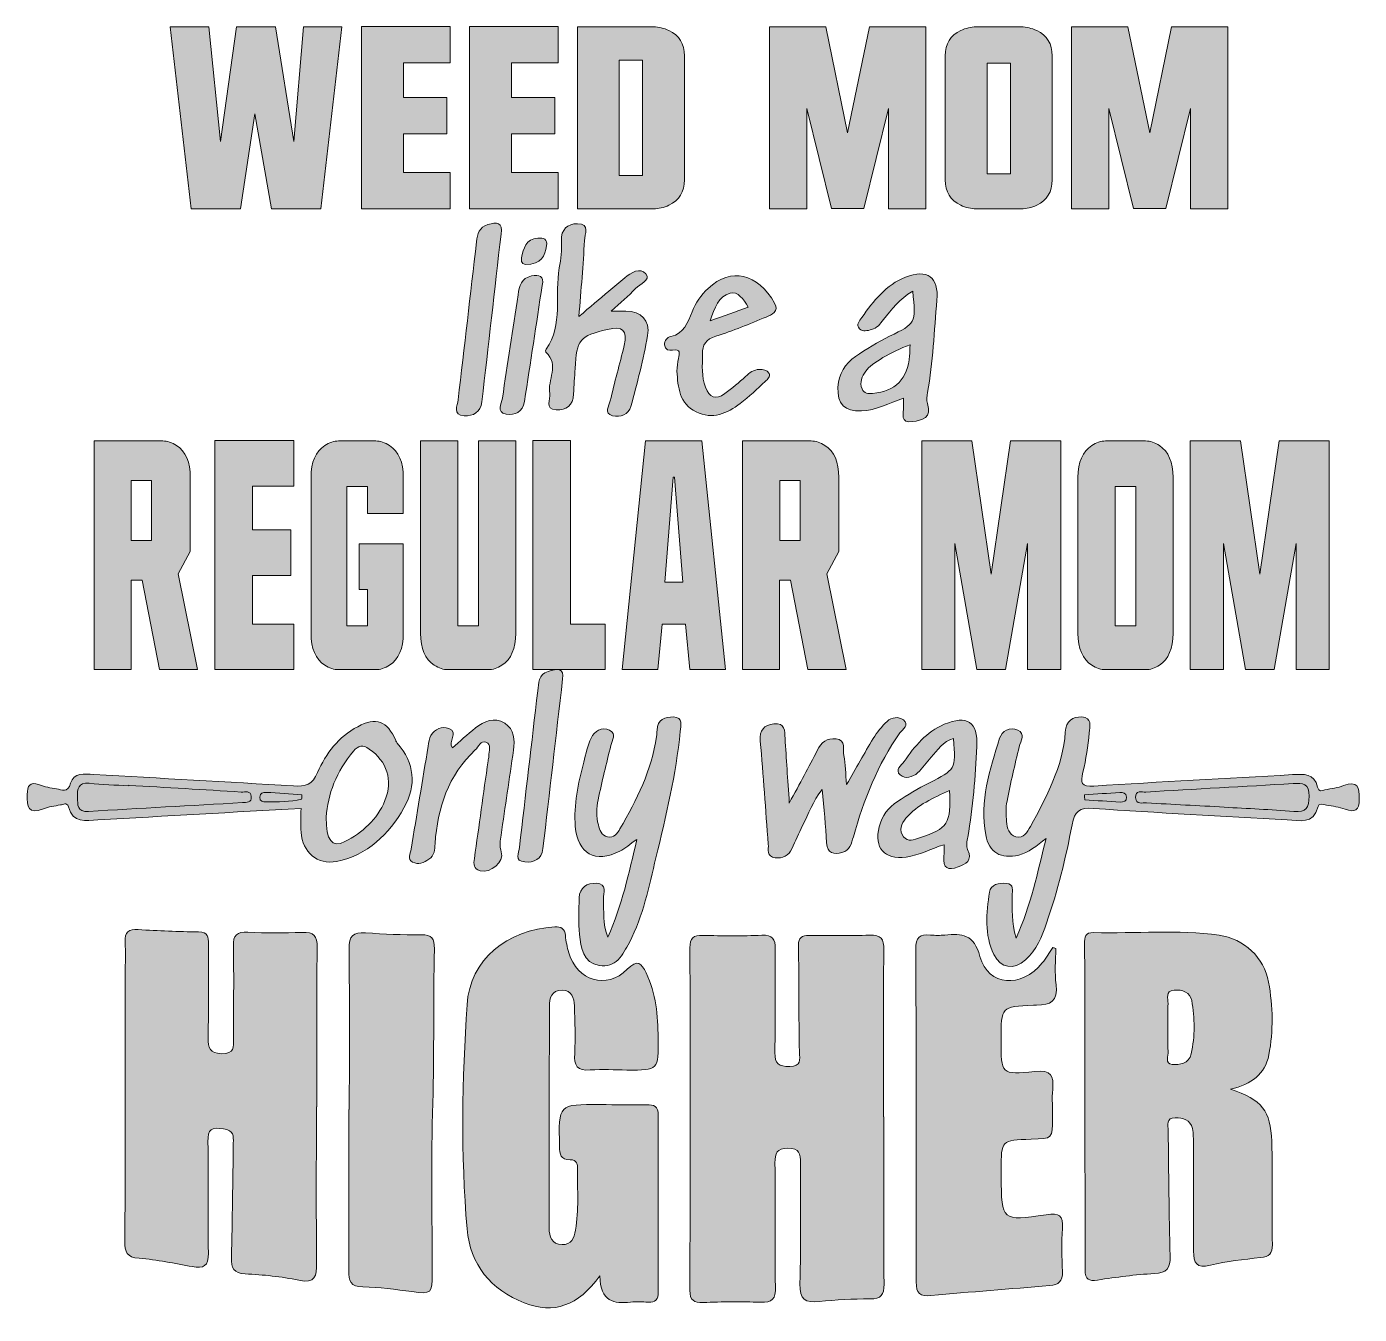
# Model space of a CAD drawing. Extents: x 567 to 1460, y -1404 to -541.
import ezdxf

# ---------------------------------------------------------------- set-up
doc = ezdxf.new("R2010")
doc.units = 0
doc.header["$MEASUREMENT"] = 0
doc.layers.add('katman 1', color=7, linetype='Continuous')

# ---------------------------------------------------------------- blocks, each defined once
blk = doc.blocks.new('block 2')
at = {"layer": 'katman 1', "true_color": 0xffffff}
h = blk.add_hatch(color=7, dxfattribs=at)
h.dxf.hatch_style = 2
edge = h.paths.add_edge_path()
edge.add_spline(control_points=[(884.69, -679.8), (880.42, -717.33), (876.16, -754.75), (871.89, -792.18), (871.08, -799.37), (865.94, -801.95), (859.89, -801.59), (851.99, -801.12), (855.55, -794.74), (855.98, -790.89), (859.94, -755.57), (864.24, -720.28), (868.31, -684.96), (868.92, -679.68), (870.07, -675.15), (875.88, -673.45), (881.68, -671.74), (886.15, -671.76), (884.69, -679.8)], knot_values=[0, 0, 0, 0, 1, 1, 1, 2, 2, 2, 3, 3, 3, 4, 4, 4, 5, 5, 5, 6, 6, 6, 6], degree=3, periodic=1)
h = blk.add_hatch(color=7, dxfattribs=at)
h.dxf.hatch_style = 2
edge = h.paths.add_edge_path()
edge.add_spline(control_points=[(958.62, -731.42), (962.94, -731.42), (965.62, -731.36), (968.29, -731.43), (978.67, -731.74), (984.79, -737.5), (982.96, -747.76), (980.11, -763.81), (976.01, -779.67), (971.71, -795.41), (970.24, -800.77), (964.69, -802.95), (959.51, -801.56), (953.47, -799.94), (957.17, -794.85), (957.88, -791.7), (960.68, -779.23), (964.32, -766.95), (967.24, -754.5), (969.62, -744.32), (966.2, -741.21), (956.08, -743.7), (937.14, -748.34), (935.44, -750.43), (934.4, -769.98), (934.09, -775.67), (933.47, -781.34), (933.33, -787.02), (933.14, -794.87), (928.37, -798.04), (921.55, -797.59), (913.83, -797.08), (917.97, -790.73), (917.3, -786.79), (915.74, -777.62), (924.03, -767.56), (914.8, -759.04), (914.47, -758.74), (914.53, -757.53), (914.86, -757.05), (926.6, -740.32), (920.44, -720.65), (923.76, -702.54), (924.84, -696.62), (925.44, -690.48), (925.18, -684.48), (924.84, -676.52), (929.29, -672.93), (935.9, -672.85), (944.57, -672.75), (940.83, -680.06), (940.63, -684.1), (939.82, -700.43), (938.32, -716.72), (936.91, -735.08), (944.35, -728.73), (950.62, -723.34), (956.92, -717.99), (960.45, -715.01), (964.02, -712.07), (967.6, -709.15), (971.92, -705.64), (978.04, -701.83), (981.71, -706.45), (985.29, -710.94), (977.7, -713.31), (974.9, -716.32), (970.19, -721.39), (964.76, -725.8), (958.62, -731.42)], knot_values=[0, 0, 0, 0, 1, 1, 1, 2, 2, 2, 3, 3, 3, 4, 4, 4, 5, 5, 5, 6, 6, 6, 7, 7, 7, 8, 8, 8, 9, 9, 9, 10, 10, 10, 11, 11, 11, 12, 12, 12, 13, 13, 13, 14, 14, 14, 15, 15, 15, 16, 16, 16, 17, 17, 17, 18, 18, 18, 19, 19, 19, 20, 20, 20, 21, 21, 21, 22, 22, 22, 23, 23, 23, 23], degree=3, periodic=1)
h = blk.add_hatch(color=7, dxfattribs=at)
h.dxf.hatch_style = 2
edge = h.paths.add_edge_path()
edge.add_spline(control_points=[(901.07, -700.22), (900.69, -700.2), (897.6, -699.85), (898.44, -695.76), (899.73, -689.49), (901.19, -683.12), (909.44, -682.49), (913.21, -682.2), (915.9, -683.3), (915.2, -687.68), (914.14, -694.34), (911.87, -700.1), (901.07, -700.22)], knot_values=[0, 0, 0, 0, 1, 1, 1, 2, 2, 2, 3, 3, 3, 4, 4, 4, 4], degree=3, periodic=1)
h = blk.add_hatch(color=7, dxfattribs=at)
h.dxf.hatch_style = 2
edge = h.paths.add_edge_path()
edge.add_spline(control_points=[(1028.69, -748.26), (1040.17, -744.74), (1051.33, -740.07), (1062.43, -735.42), (1066.08, -733.89), (1071.31, -731.72), (1068.1, -726.1), (1056.72, -706.27), (1038.96, -701.73), (1023.55, -716.26), (1018.86, -720.68), (1015.13, -725.91), (1012.73, -731.89), (1009.83, -739.11), (1007.59, -746.55), (998.45, -748.55), (996.2, -749.04), (994.13, -751.22), (994.33, -754.14), (994.56, -757.54), (997.21, -758.07), (999.73, -757.61), (1005.53, -756.55), (1004.13, -760), (1003.61, -763.2), (1003.15, -765.99), (1002.95, -768.82), (1002.63, -771.63), (1003.27, -782.52), (1004.19, -793.47), (1015.44, -799.01), (1026.39, -804.4), (1036.26, -800.05), (1045.08, -793.37), (1050.99, -788.88), (1056.31, -783.6), (1061.8, -778.58), (1063.32, -777.19), (1065.49, -775.51), (1064.37, -773.24), (1063.17, -770.82), (1060.37, -770.53), (1057.84, -770.57), (1054.03, -770.63), (1051.35, -772.81), (1048.64, -775.27), (1044.19, -779.31), (1039.55, -783.16), (1034.75, -786.78), (1028.59, -791.43), (1024.33, -789.29), (1021.72, -782.53), (1018.95, -775.35), (1019.74, -767.87), (1019.69, -760.43), (1019.66, -753.93), (1021.93, -750.33), (1028.69, -748.26)], knot_values=[0, 0, 0, 0, 1, 1, 1, 2, 2, 2, 3, 3, 3, 4, 4, 4, 5, 5, 5, 6, 6, 6, 7, 7, 7, 8, 8, 8, 9, 9, 9, 10, 10, 10, 11, 11, 11, 12, 12, 12, 13, 13, 13, 14, 14, 14, 15, 15, 15, 16, 16, 16, 17, 17, 17, 18, 18, 18, 19, 19, 19, 19], degree=3, periodic=1)
edge = h.paths.add_edge_path()
edge.add_spline(control_points=[(1038.34, -719.39), (1043.33, -717.96), (1047.39, -723.47), (1050.28, -728.85), (1042.13, -731.76), (1034.32, -734.55), (1024.95, -737.9), (1027.77, -729.31), (1030.66, -721.58), (1038.34, -719.39)], knot_values=[0, 0, 0, 0, 1, 1, 1, 2, 2, 2, 3, 3, 3, 3], degree=3, periodic=1)
h = blk.add_hatch(color=7, dxfattribs=at)
h.dxf.hatch_style = 2
edge = h.paths.add_edge_path()
edge.add_spline(control_points=[(1176.85, -724.13), (1178.25, -708.64), (1170.47, -703.02), (1155.89, -708.7), (1142.71, -713.84), (1134.4, -724.66), (1126.54, -735.74), (1124.97, -737.95), (1122.41, -740.52), (1124.98, -743.26), (1127.14, -745.57), (1130.39, -744.48), (1133.1, -743.86), (1136.82, -743.02), (1138.77, -739.9), (1141.05, -737.15), (1146.61, -730.43), (1151.76, -723.24), (1160.66, -718.07), (1162.8, -739.91), (1162.69, -739.69), (1145.14, -748.34), (1137.21, -752.24), (1129.58, -756.88), (1122.29, -761.86), (1115.25, -766.67), (1111.06, -773.63), (1110.55, -782.41), (1109.9, -793.77), (1115.04, -798.94), (1126.38, -798.39), (1136.17, -797.91), (1144.73, -793.21), (1154.53, -789.91), (1154.53, -792.09), (1154.52, -793.78), (1154.53, -795.46), (1154.55, -800.07), (1152.06, -806.83), (1160.56, -805.55), (1166.67, -804.64), (1174, -803.19), (1170.49, -793.39), (1169.72, -791.23), (1170.21, -788.46), (1170.64, -786.06), (1174.27, -765.57), (1174.99, -744.79), (1176.85, -724.13)], knot_values=[0, 0, 0, 0, 1, 1, 1, 2, 2, 2, 3, 3, 3, 4, 4, 4, 5, 5, 5, 6, 6, 6, 7, 7, 7, 8, 8, 8, 9, 9, 9, 10, 10, 10, 11, 11, 11, 12, 12, 12, 13, 13, 13, 14, 14, 14, 15, 15, 15, 16, 16, 16, 16], degree=3, periodic=1)
edge = h.paths.add_edge_path()
edge.add_spline(control_points=[(1158.54, -761.36), (1157.47, -776.75), (1149.09, -785.31), (1133.81, -786.65), (1130.85, -786.91), (1127.89, -786.77), (1126.67, -783.53), (1125.01, -779.14), (1126.52, -775.2), (1129.22, -771.64), (1133.18, -766.42), (1146, -758.7), (1158.96, -753.96), (1158.78, -757.17), (1158.69, -759.27), (1158.54, -761.36)], knot_values=[0, 0, 0, 0, 1, 1, 1, 2, 2, 2, 3, 3, 3, 4, 4, 4, 5, 5, 5, 5], degree=3, periodic=1)
h = blk.add_hatch(color=7, dxfattribs=at)
h.dxf.hatch_style = 2
edge = h.paths.add_edge_path()
edge.add_spline(control_points=[(912.29, -714.19), (908.34, -740.11), (904.37, -766.03), (900.47, -791.95), (899.36, -799.32), (893.94, -801.45), (888.08, -800.44), (881.29, -799.27), (885.14, -793.39), (885.62, -789.92), (888.87, -766.77), (892.65, -743.7), (896.09, -720.57), (896.97, -714.65), (898.15, -709.31), (905.16, -707.92), (910.31, -706.9), (913.79, -707.74), (912.29, -714.19)], knot_values=[0, 0, 0, 0, 1, 1, 1, 2, 2, 2, 3, 3, 3, 4, 4, 4, 5, 5, 5, 6, 6, 6, 6], degree=3, periodic=1)
h = blk.add_hatch(color=7, dxfattribs=at)
h.dxf.hatch_style = 2
edge = h.paths.add_edge_path()
edge.add_spline(control_points=[(925.97, -978.09), (921.48, -1017.01), (917.18, -1054.42), (912.82, -1091.83), (911.97, -1099.06), (906.65, -1101.23), (900.58, -1100.73), (893.36, -1100.14), (896.67, -1094.55), (897.09, -1090.85), (901.08, -1055.91), (905.17, -1020.97), (909.35, -986.05), (909.96, -980.94), (909.56, -974.98), (916.22, -972.96), (922.14, -971.16), (927.28, -970.63), (925.97, -978.09)], knot_values=[0, 0, 0, 0, 1, 1, 1, 2, 2, 2, 3, 3, 3, 4, 4, 4, 5, 5, 5, 6, 6, 6, 6], degree=3, periodic=1)
h = blk.add_hatch(color=7, dxfattribs=at)
h.dxf.hatch_style = 2
edge = h.paths.add_edge_path()
edge.add_spline(control_points=[(815.08, -1021.07), (814.63, -1020.56), (814.35, -1019.86), (814.07, -1019.22), (808.32, -1006.21), (801.02, -1003.41), (788.61, -1010.05), (775.87, -1016.87), (767.21, -1027.92), (761.74, -1040.77), (758.23, -1049.01), (753.64, -1050.33), (745.66, -1049.82), (700.99, -1046.98), (656.3, -1044.65), (611.62, -1042.11), (605.48, -1041.76), (598.3, -1040.76), (596.18, -1047.97), (594.17, -1054.77), (590.4, -1052.38), (586.6, -1051.73), (582.76, -1051.06), (578.83, -1050.46), (575.2, -1049.12), (568.56, -1046.67), (567.33, -1049.56), (567.06, -1055.53), (566.69, -1063.77), (567.69, -1069.12), (577.93, -1065.12), (581.52, -1063.71), (585.49, -1063.17), (589.33, -1062.55), (591.12, -1062.27), (593.78, -1060.51), (594.64, -1063.75), (597.61, -1075.06), (606.38, -1072.99), (614.47, -1072.54), (659.82, -1069.97), (705.16, -1067.39), (750.61, -1064.81), (750.61, -1070.94), (750.33, -1075.9), (750.66, -1080.83), (751.57, -1094.18), (761.53, -1103.03), (774.44, -1100.38), (795.27, -1096.09), (809.53, -1082.38), (819.61, -1064.41), (828.14, -1049.22), (826.78, -1034.46), (815.08, -1021.07)], knot_values=[0, 0, 0, 0, 1, 1, 1, 2, 2, 2, 3, 3, 3, 4, 4, 4, 5, 5, 5, 6, 6, 6, 7, 7, 7, 8, 8, 8, 9, 9, 9, 10, 10, 10, 11, 11, 11, 12, 12, 12, 13, 13, 13, 14, 14, 14, 15, 15, 15, 16, 16, 16, 17, 17, 17, 18, 18, 18, 18], degree=3, periodic=1)
edge = h.paths.add_edge_path()
edge.add_spline(control_points=[(806.84, -1059.56), (801.65, -1072.33), (791.89, -1081.07), (779.95, -1087.13), (771.51, -1091.42), (767.29, -1086.39), (767.58, -1070.75), (768.35, -1055.47), (774.41, -1039.98), (785.78, -1026.47), (789.13, -1022.48), (791.93, -1022.01), (796.36, -1025.06), (808.21, -1033.24), (812.42, -1045.85), (806.84, -1059.56)], knot_values=[0, 0, 0, 0, 1, 1, 1, 2, 2, 2, 3, 3, 3, 4, 4, 4, 5, 5, 5, 5], degree=3, periodic=1)
h = blk.add_hatch(color=7, dxfattribs=at)
h.dxf.hatch_style = 2
edge = h.paths.add_edge_path()
edge.add_spline(control_points=[(852.12, -1024.33), (856.99, -1020.05), (862.05, -1015.25), (867.48, -1010.94), (873.33, -1006.31), (880.11, -1003.41), (887.13, -1007.72), (893.81, -1011.8), (893.93, -1019.05), (893, -1025.88), (890.41, -1044.86), (887.43, -1063.79), (884.75, -1082.76), (884.23, -1086.47), (883.46, -1089.89), (884.89, -1094.07), (887.14, -1100.61), (877.65, -1108.49), (870.75, -1106.68), (866.09, -1105.46), (866.23, -1102.25), (866.8, -1098.35), (869.97, -1076.58), (872.95, -1054.78), (875.99, -1032.99), (876.14, -1031.94), (876.53, -1030.88), (876.47, -1029.84), (876.28, -1026.55), (878.79, -1022), (874.52, -1020.43), (871.1, -1019.16), (869.62, -1023.59), (867.39, -1025.68), (849.25, -1042.7), (842.12, -1064.41), (840.49, -1088.5), (840.23, -1092.37), (840.18, -1096.42), (836.35, -1098.93), (832.96, -1101.15), (829.22, -1102.89), (825.4, -1100.85), (821.55, -1098.79), (823.94, -1095.2), (824.42, -1092.25), (828.2, -1069.19), (832.02, -1046.14), (835.87, -1023.09), (836.27, -1020.68), (836.45, -1018), (837.64, -1015.98), (840.29, -1011.51), (845.1, -1009.59), (849.59, -1011.28), (856.89, -1014.03), (848.43, -1020.24), (852.12, -1024.33)], knot_values=[0, 0, 0, 0, 1, 1, 1, 2, 2, 2, 3, 3, 3, 4, 4, 4, 5, 5, 5, 6, 6, 6, 7, 7, 7, 8, 8, 8, 9, 9, 9, 10, 10, 10, 11, 11, 11, 12, 12, 12, 13, 13, 13, 14, 14, 14, 15, 15, 15, 16, 16, 16, 17, 17, 17, 18, 18, 18, 19, 19, 19, 19], degree=3, periodic=1)
h = blk.add_hatch(color=7, dxfattribs=at)
h.dxf.hatch_style = 2
edge = h.paths.add_edge_path()
edge.add_spline(control_points=[(956.31, -1151.15), (965.91, -1129.84), (970.26, -1108.45), (975.74, -1085.74), (971.03, -1088.95), (967.86, -1091.6), (964.29, -1093.47), (948.1, -1101.92), (935.87, -1095.21), (934.47, -1077.03), (933.33, -1062.3), (936.41, -1048.04), (940.13, -1033.91), (941.57, -1028.43), (942.57, -1022.66), (945.06, -1017.66), (947.35, -1013.08), (952.15, -1009.87), (957.48, -1012.44), (962.35, -1014.79), (959.21, -1019.04), (958.3, -1022.72), (955.3, -1034.77), (952.34, -1046.85), (949.79, -1059), (948.63, -1064.56), (948.5, -1070.37), (949.93, -1075.95), (950.8, -1079.34), (951.96, -1083.05), (956.08, -1083.94), (960.43, -1084.88), (962.74, -1081.51), (964.44, -1078.58), (975.7, -1059.19), (985.66, -1039.24), (988.94, -1016.67), (989.15, -1015.27), (989.18, -1013.84), (989.25, -1012.42), (989.57, -1005.35), (994.72, -1003.38), (1000.23, -1003.52), (1006.84, -1003.68), (1005.26, -1009.48), (1004.88, -1013.3), (1001.97, -1041.99), (995.26, -1069.98), (988.54, -1097.93), (983.9, -1117.22), (980.05, -1136.83), (970.73, -1154.65), (966.41, -1162.91), (961.62, -1172.19), (950.45, -1170.23), (939.71, -1168.35), (938.23, -1158.21), (937.31, -1149.35), (936.48, -1141.27), (936.91, -1133.03), (937.11, -1124.87), (937.28, -1117.57), (942.43, -1114.9), (948.6, -1115.06), (956.3, -1115.25), (953.05, -1121.6), (953.32, -1125.6), (953.88, -1133.65), (952.51, -1141.89), (956.31, -1151.15)], knot_values=[0, 0, 0, 0, 1, 1, 1, 2, 2, 2, 3, 3, 3, 4, 4, 4, 5, 5, 5, 6, 6, 6, 7, 7, 7, 8, 8, 8, 9, 9, 9, 10, 10, 10, 11, 11, 11, 12, 12, 12, 13, 13, 13, 14, 14, 14, 15, 15, 15, 16, 16, 16, 17, 17, 17, 18, 18, 18, 19, 19, 19, 20, 20, 20, 21, 21, 21, 22, 22, 22, 23, 23, 23, 23], degree=3, periodic=1)
h = blk.add_hatch(color=7, dxfattribs=at)
h.dxf.hatch_style = 2
edge = h.paths.add_edge_path()
edge.add_spline(control_points=[(1077.95, -1061.24), (1085.13, -1047.82), (1091.13, -1037.04), (1096.67, -1026.03), (1099.39, -1020.61), (1103.31, -1017.48), (1109.24, -1018.2), (1116.13, -1019.04), (1113.79, -1025.31), (1114.52, -1029.33), (1115.59, -1035.22), (1115.68, -1041.28), (1116.32, -1048.89), (1122.71, -1037.79), (1128.22, -1027.76), (1134.2, -1018.02), (1136.77, -1013.83), (1139.93, -1009.85), (1143.51, -1006.49), (1146.51, -1003.67), (1151.29, -1003.07), (1154.41, -1005.55), (1158.73, -1008.97), (1153.86, -1011.81), (1152.11, -1014.26), (1137.04, -1035.39), (1127.93, -1059.18), (1120.86, -1083.87), (1119.57, -1088.4), (1118.68, -1093.13), (1113.25, -1094.41), (1107.79, -1095.69), (1103.39, -1095.37), (1102.96, -1087.89), (1102.31, -1076.54), (1101.11, -1065.22), (1099.99, -1052.07), (1093.64, -1060.08), (1090.86, -1068.62), (1086.88, -1076.4), (1084.29, -1081.44), (1082.15, -1086.72), (1079.73, -1091.85), (1077.49, -1096.62), (1073.53, -1098.54), (1068.46, -1097.96), (1062.52, -1097.28), (1064.14, -1092.36), (1063.86, -1088.82), (1062.02, -1065.78), (1060.51, -1042.71), (1058.49, -1019.69), (1057.86, -1012.41), (1060.94, -1008.82), (1067.63, -1008.08), (1075.21, -1007.24), (1074.81, -1012.83), (1075.11, -1017.96), (1075.88, -1031.41), (1076.86, -1044.85), (1077.95, -1061.24)], knot_values=[0, 0, 0, 0, 1, 1, 1, 2, 2, 2, 3, 3, 3, 4, 4, 4, 5, 5, 5, 6, 6, 6, 7, 7, 7, 8, 8, 8, 9, 9, 9, 10, 10, 10, 11, 11, 11, 12, 12, 12, 13, 13, 13, 14, 14, 14, 15, 15, 15, 16, 16, 16, 17, 17, 17, 18, 18, 18, 19, 19, 19, 20, 20, 20, 20], degree=3, periodic=1)
h = blk.add_hatch(color=7, dxfattribs=at)
h.dxf.hatch_style = 2
edge = h.paths.add_edge_path()
edge.add_spline(control_points=[(1203.65, -1023.28), (1204.36, -1006.88), (1197.14, -1002.04), (1181.83, -1008.46), (1169.88, -1013.48), (1161.98, -1023.17), (1154.82, -1033.43), (1153.04, -1035.98), (1148.45, -1039.11), (1152.27, -1042.39), (1155.72, -1045.35), (1160.65, -1043.99), (1163.96, -1041), (1167.35, -1037.93), (1169.82, -1033.88), (1173, -1030.56), (1177.46, -1025.91), (1180.86, -1019.84), (1188.01, -1017.97), (1189.47, -1039), (1189.39, -1038.84), (1171.49, -1047.85), (1164.23, -1051.51), (1157.25, -1055.79), (1150.46, -1060.27), (1144.39, -1064.27), (1140.05, -1069.81), (1138.23, -1077.12), (1134.63, -1091.5), (1141.54, -1099.26), (1156.19, -1097.43), (1165.11, -1096.31), (1172.9, -1091.77), (1181.65, -1089.23), (1181.65, -1092.06), (1181.93, -1094.56), (1181.6, -1096.97), (1180.48, -1105.17), (1184.68, -1106.53), (1191.05, -1104.07), (1196.02, -1102.14), (1201.22, -1099.93), (1197.44, -1092.45), (1196.32, -1090.23), (1197.13, -1086.83), (1197.59, -1084.05), (1200.92, -1063.92), (1202.77, -1043.64), (1203.65, -1023.28)], knot_values=[0, 0, 0, 0, 1, 1, 1, 2, 2, 2, 3, 3, 3, 4, 4, 4, 5, 5, 5, 6, 6, 6, 7, 7, 7, 8, 8, 8, 9, 9, 9, 10, 10, 10, 11, 11, 11, 12, 12, 12, 13, 13, 13, 14, 14, 14, 15, 15, 15, 16, 16, 16, 16], degree=3, periodic=1)
edge = h.paths.add_edge_path()
edge.add_spline(control_points=[(1165.28, -1084.56), (1161.61, -1085.73), (1157.51, -1087.71), (1154.58, -1083.94), (1151.23, -1079.63), (1153.06, -1075.01), (1156.13, -1071.39), (1163.86, -1062.27), (1174.58, -1057.79), (1185.31, -1052.88), (1186.66, -1074.6), (1184.07, -1078.61), (1165.28, -1084.56)], knot_values=[0, 0, 0, 0, 1, 1, 1, 2, 2, 2, 3, 3, 3, 4, 4, 4, 4], degree=3, periodic=1)
h = blk.add_hatch(color=7, dxfattribs=at)
h.dxf.hatch_style = 2
edge = h.paths.add_edge_path()
edge.add_spline(control_points=[(1229.91, -1151.84), (1240.07, -1129.65), (1244.28, -1107.92), (1250.01, -1085.08), (1243.49, -1090.02), (1238.41, -1094.48), (1231.7, -1096.1), (1219.86, -1098.97), (1211.76, -1094.49), (1209.57, -1082.58), (1205.43, -1060.08), (1212.32, -1038.88), (1218.88, -1017.87), (1220.36, -1013.13), (1225.97, -1009.86), (1231.17, -1012.29), (1236.53, -1014.79), (1232.95, -1019.58), (1232.02, -1023.54), (1229.18, -1035.63), (1226.25, -1047.72), (1223.87, -1059.91), (1223, -1064.36), (1223.16, -1069.12), (1223.57, -1073.67), (1223.96, -1077.92), (1225.08, -1082.73), (1229.88, -1083.88), (1234.96, -1085.08), (1237.53, -1080.68), (1239.51, -1077.01), (1250.29, -1057), (1261.36, -1037), (1262.96, -1013.66), (1263.48, -1006.21), (1267.85, -1003.28), (1273.98, -1003.52), (1280.92, -1003.79), (1279.51, -1009.93), (1279.01, -1014.23), (1278, -1023.05), (1276.93, -1031.94), (1274.78, -1040.52), (1272.94, -1047.82), (1273.58, -1050.41), (1282.18, -1049.86), (1326.53, -1047), (1370.93, -1044.77), (1415.3, -1042.2), (1422.72, -1041.77), (1429.88, -1041.17), (1432.1, -1050.7), (1432.83, -1053.86), (1434.93, -1052.98), (1437.03, -1052.48), (1441.18, -1051.49), (1445.53, -1051.07), (1449.48, -1049.58), (1458.86, -1046.06), (1460.06, -1050.39), (1459.98, -1058.54), (1459.9, -1066.37), (1457.34, -1067.85), (1450.44, -1065.35), (1446.47, -1063.91), (1442.16, -1063.38), (1437.97, -1062.59), (1436, -1062.22), (1433, -1060.97), (1432.36, -1063.61), (1429.35, -1076.01), (1419.89, -1072.88), (1411.72, -1072.43), (1368.4, -1070.05), (1325.07, -1067.83), (1281.8, -1064.84), (1272.56, -1064.2), (1269.17, -1066.74), (1267.49, -1075.75), (1263.33, -1098.09), (1257.78, -1120.16), (1250.39, -1141.69), (1247.26, -1150.78), (1243.68, -1159.76), (1236.24, -1166.37), (1228.4, -1173.33), (1219.64, -1172.16), (1215.1, -1162.87), (1208.55, -1149.48), (1210.12, -1135.03), (1212.09, -1120.96), (1212.82, -1115.81), (1218.67, -1114.73), (1223.4, -1115.09), (1228.75, -1115.5), (1227.33, -1119.98), (1227.28, -1123.36), (1227.13, -1132.15), (1227.07, -1140.93), (1229.91, -1151.84)], knot_values=[0, 0, 0, 0, 1, 1, 1, 2, 2, 2, 3, 3, 3, 4, 4, 4, 5, 5, 5, 6, 6, 6, 7, 7, 7, 8, 8, 8, 9, 9, 9, 10, 10, 10, 11, 11, 11, 12, 12, 12, 13, 13, 13, 14, 14, 14, 15, 15, 15, 16, 16, 16, 17, 17, 17, 18, 18, 18, 19, 19, 19, 20, 20, 20, 21, 21, 21, 22, 22, 22, 23, 23, 23, 24, 24, 24, 25, 25, 25, 26, 26, 26, 27, 27, 27, 28, 28, 28, 29, 29, 29, 30, 30, 30, 31, 31, 31, 32, 32, 32, 33, 33, 33, 33], degree=3, periodic=1)
at = {"layer": 'katman 1', "true_color": 0x209537}
h = blk.add_hatch(color=104, dxfattribs=at)
h.dxf.hatch_style = 2
edge = h.paths.add_edge_path()
edge.add_spline(control_points=[(635.14, -1049.37), (660.29, -1050.84), (685.45, -1052.28), (710.6, -1053.85), (713.1, -1054.01), (716.95, -1052.59), (717.28, -1056.94), (717.6, -1061.16), (714.06, -1060.83), (711.28, -1060.99), (676.91, -1062.95), (642.54, -1064.78), (608.18, -1066.9), (600.27, -1067.39), (600.94, -1062.46), (600.8, -1057.3), (600.64, -1051.72), (601.05, -1047.32), (608.56, -1048.03), (617.39, -1048.86), (626.26, -1049.17), (635.12, -1049.71), (635.12, -1049.59), (635.13, -1049.48), (635.14, -1049.37)], knot_values=[0, 0, 0, 0, 1, 1, 1, 2, 2, 2, 3, 3, 3, 4, 4, 4, 5, 5, 5, 6, 6, 6, 7, 7, 7, 8, 8, 8, 8], degree=3, periodic=1)
at = {"layer": 'katman 1', "true_color": 0x5a5859}
h = blk.add_hatch(color=251, dxfattribs=at)
h.dxf.hatch_style = 2
edge = h.paths.add_edge_path()
edge.add_spline(control_points=[(751.03, -1058.7), (743.28, -1060.63), (735.27, -1060.27), (727.34, -1060.54), (725.17, -1060.61), (722.9, -1060.23), (722.95, -1057.32), (723, -1054.53), (725.12, -1053.95), (727.37, -1054.09), (735.34, -1054.6), (743.3, -1055.22), (751.27, -1055.8), (751.19, -1056.77), (751.11, -1057.73), (751.03, -1058.7)], knot_values=[0, 0, 0, 0, 1, 1, 1, 2, 2, 2, 3, 3, 3, 4, 4, 4, 5, 5, 5, 5], degree=3, periodic=1)
at = {"layer": 'katman 1', "true_color": 0x525252}
h = blk.add_hatch(color=251, dxfattribs=at)
h.dxf.hatch_style = 2
edge = h.paths.add_edge_path()
edge.add_spline(control_points=[(1275.73, -1055.83), (1283.66, -1055.25), (1291.58, -1054.66), (1299.51, -1054.12), (1301.76, -1053.97), (1303.77, -1054.43), (1303.91, -1057.26), (1304.05, -1060.18), (1302.06, -1060.69), (1299.76, -1060.56), (1291.87, -1060.13), (1283.98, -1059.64), (1276.09, -1059.17), (1275.97, -1058.06), (1275.85, -1056.94), (1275.73, -1055.83)], knot_values=[0, 0, 0, 0, 1, 1, 1, 2, 2, 2, 3, 3, 3, 4, 4, 4, 5, 5, 5, 5], degree=3, periodic=1)
at = {"layer": 'katman 1', "true_color": 0x1e9436}
h = blk.add_hatch(color=104, dxfattribs=at)
h.dxf.hatch_style = 2
edge = h.paths.add_edge_path()
edge.add_spline(control_points=[(1369.49, -1063.95), (1352.15, -1063.02), (1334.8, -1062.2), (1317.47, -1061.07), (1314.8, -1060.89), (1310.33, -1062.78), (1310.05, -1057.63), (1309.76, -1052.16), (1314.31, -1054.07), (1316.97, -1053.91), (1349.87, -1051.92), (1382.79, -1050.14), (1415.68, -1048.14), (1422.15, -1047.75), (1426.48, -1048.17), (1426.39, -1056.72), (1426.31, -1064.42), (1424.48, -1067.68), (1416.17, -1066.94), (1400.64, -1065.56), (1385.05, -1064.98), (1369.48, -1064.06), (1369.48, -1064.03), (1369.48, -1063.99), (1369.49, -1063.95)], knot_values=[0, 0, 0, 0, 1, 1, 1, 2, 2, 2, 3, 3, 3, 4, 4, 4, 5, 5, 5, 6, 6, 6, 7, 7, 7, 8, 8, 8, 8], degree=3, periodic=1)
at = {"layer": 'katman 1', "true_color": 0x1c9532}
h = blk.add_hatch(color=104, dxfattribs=at)
h.dxf.hatch_style = 2
edge = h.paths.add_edge_path()
edge.add_spline(control_points=[(760.92, -1264.94), (760.92, -1299.8), (760.71, -1334.66), (761.07, -1369.51), (761.16, -1378.48), (760.22, -1383.47), (749.1, -1381.15), (737.34, -1378.7), (725.22, -1377.52), (713.21, -1376.86), (705.39, -1376.44), (703.83, -1372.89), (703.99, -1366.07), (704.6, -1340.49), (704.83, -1314.9), (705.24, -1289.31), (705.32, -1284.54), (705.62, -1280.75), (698.7, -1279.67), (690.72, -1278.42), (688.05, -1279.71), (688.22, -1288.35), (688.72, -1313.24), (687.99, -1338.15), (688.52, -1363.04), (688.7, -1371.85), (685.2, -1373.37), (677.75, -1372.04), (665.89, -1369.92), (654.04, -1367.34), (642.07, -1366.45), (633.72, -1365.83), (632.51, -1362.22), (632.54, -1355.02), (632.8, -1295.26), (632.74, -1235.5), (632.77, -1175.75), (632.78, -1168.63), (633.14, -1161.5), (632.69, -1154.41), (632.26, -1147.63), (635.18, -1145.75), (641.48, -1146.11), (654.95, -1146.89), (668.45, -1147.47), (681.94, -1147.61), (688.18, -1147.67), (688.63, -1151.04), (688.6, -1155.81), (688.48, -1176.79), (688.69, -1197.78), (688.37, -1218.76), (688.27, -1225.5), (689.37, -1229.05), (697.42, -1229.27), (705.93, -1229.5), (705.4, -1224.85), (705.38, -1219.21), (705.3, -1198.58), (705.7, -1177.94), (705.26, -1157.32), (705.1, -1149.73), (707.62, -1147.47), (715.01, -1147.83), (727.08, -1148.42), (739.21, -1148.53), (751.27, -1147.97), (759.27, -1147.6), (761.52, -1150.21), (761.42, -1158.23), (760.98, -1193.8), (761.23, -1229.37), (761.23, -1264.94), (761.13, -1264.94), (761.02, -1264.94), (760.92, -1264.94)], knot_values=[0, 0, 0, 0, 1, 1, 1, 2, 2, 2, 3, 3, 3, 4, 4, 4, 5, 5, 5, 6, 6, 6, 7, 7, 7, 8, 8, 8, 9, 9, 9, 10, 10, 10, 11, 11, 11, 12, 12, 12, 13, 13, 13, 14, 14, 14, 15, 15, 15, 16, 16, 16, 17, 17, 17, 18, 18, 18, 19, 19, 19, 20, 20, 20, 21, 21, 21, 22, 22, 22, 23, 23, 23, 24, 24, 24, 25, 25, 25, 25], degree=3, periodic=1)
at = {"layer": 'katman 1', "true_color": 0x1c9533}
h = blk.add_hatch(color=104, dxfattribs=at)
h.dxf.hatch_style = 2
edge = h.paths.add_edge_path()
edge.add_spline(control_points=[(782.99, -1266.76), (782.99, -1230.84), (783.24, -1194.92), (782.81, -1159.01), (782.7, -1150.4), (785.51, -1147.63), (793.86, -1148.24), (806.25, -1149.14), (818.69, -1149.69), (831.1, -1149.52), (838.36, -1149.42), (840.17, -1152.19), (840.01, -1158.92), (839.2, -1193.39), (840, -1227.86), (838.92, -1262.34), (837.73, -1300.36), (838.57, -1338.44), (838.5, -1376.49), (838.47, -1390.25), (838.1, -1390.43), (824.93, -1388.8), (814.02, -1387.44), (803.08, -1385.79), (792.14, -1385.6), (783.69, -1385.45), (782.49, -1381.84), (782.56, -1374.51), (782.89, -1338.59), (782.71, -1302.68), (782.71, -1266.76), (782.8, -1266.76), (782.89, -1266.76), (782.99, -1266.76)], knot_values=[0, 0, 0, 0, 1, 1, 1, 2, 2, 2, 3, 3, 3, 4, 4, 4, 5, 5, 5, 6, 6, 6, 7, 7, 7, 8, 8, 8, 9, 9, 9, 10, 10, 10, 11, 11, 11, 11], degree=3, periodic=1)
h = blk.add_hatch(color=104, dxfattribs=at)
h.dxf.hatch_style = 2
edge = h.paths.add_edge_path()
edge.add_spline(control_points=[(950.9, -1378.23), (936.42, -1398.47), (919.9, -1404.03), (900.3, -1396.37), (877.93, -1387.62), (863.93, -1370.57), (861.91, -1346.75), (857.66, -1296.72), (858.64, -1246.53), (861.89, -1196.46), (863.87, -1166.03), (888.83, -1146.13), (920.73, -1144.29), (924.88, -1144.05), (927.44, -1145.42), (927.85, -1150.11), (928.18, -1153.97), (929.04, -1157.83), (930.11, -1161.57), (935.53, -1180.45), (955.4, -1186.58), (969.19, -1172.73), (976.32, -1165.57), (978.86, -1168.85), (981.9, -1175.16), (988.57, -1188.93), (989.86, -1203.7), (990.01, -1218.76), (990.23, -1240.35), (990.41, -1240.35), (969.04, -1240.22), (960.86, -1240.17), (952.62, -1239.5), (944.5, -1240.2), (935.62, -1240.98), (933.65, -1237.21), (934.06, -1229.17), (934.61, -1218.53), (934.31, -1207.81), (933.83, -1197.16), (933.61, -1192.12), (932.22, -1186.67), (925.61, -1186.69), (918.54, -1186.7), (917.1, -1191.89), (917.1, -1197.76), (917.05, -1247.23), (917, -1296.7), (916.96, -1346.17), (916.96, -1352.07), (918.59, -1357.08), (925.57, -1357.25), (931.85, -1357.4), (933.61, -1353.03), (934.59, -1347.52), (936.97, -1334.07), (935.76, -1320.55), (936.04, -1307.06), (936.11, -1303.58), (935.41, -1300.24), (931.11, -1300.36), (924.42, -1300.54), (924.04, -1296.6), (923.9, -1291.39), (923.16, -1263.17), (923.06, -1263.18), (951.19, -1263.42), (961.51, -1263.51), (971.83, -1263.69), (982.15, -1263.55), (987.16, -1263.48), (990.15, -1264.45), (990.13, -1270.49), (989.94, -1310), (989.95, -1349.5), (990.04, -1389.01), (990.05, -1393.96), (988.38, -1396.23), (983.25, -1395.87), (979.35, -1395.59), (975.38, -1395.44), (971.51, -1395.86), (960.52, -1397.04), (951.35, -1395.77), (950.9, -1378.23)], knot_values=[0, 0, 0, 0, 1, 1, 1, 2, 2, 2, 3, 3, 3, 4, 4, 4, 5, 5, 5, 6, 6, 6, 7, 7, 7, 8, 8, 8, 9, 9, 9, 10, 10, 10, 11, 11, 11, 12, 12, 12, 13, 13, 13, 14, 14, 14, 15, 15, 15, 16, 16, 16, 17, 17, 17, 18, 18, 18, 19, 19, 19, 20, 20, 20, 21, 21, 21, 22, 22, 22, 23, 23, 23, 24, 24, 24, 25, 25, 25, 26, 26, 26, 27, 27, 27, 28, 28, 28, 28], degree=3, periodic=1)
h = blk.add_hatch(color=104, dxfattribs=at)
h.dxf.hatch_style = 2
edge = h.paths.add_edge_path()
edge.add_spline(control_points=[(1141.29, -1271.7), (1141.29, -1309.06), (1141.12, -1346.42), (1141.44, -1383.78), (1141.5, -1391.03), (1139.62, -1393.8), (1131.99, -1393.73), (1120.65, -1393.61), (1109.26, -1394.38), (1097.95, -1395.45), (1088.79, -1396.31), (1084.76, -1394.27), (1085.08, -1383.67), (1085.89, -1356.65), (1085.23, -1329.59), (1085.42, -1302.55), (1085.46, -1296.39), (1084.86, -1292.62), (1077, -1292.7), (1069.49, -1292.79), (1068.28, -1295.99), (1068.34, -1302.41), (1068.59, -1330.16), (1068.2, -1357.92), (1068.64, -1385.66), (1068.77, -1393.48), (1066.82, -1396.38), (1058.59, -1395.97), (1045.82, -1395.34), (1032.98, -1395.68), (1020.18, -1396.07), (1014.04, -1396.25), (1011.27, -1394.75), (1011.29, -1387.86), (1011.5, -1311.36), (1011.5, -1234.86), (1011.32, -1158.36), (1011.3, -1151.65), (1013.69, -1149.81), (1020.01, -1149.98), (1033.16, -1150.34), (1046.35, -1150.46), (1059.49, -1149.91), (1066.69, -1149.61), (1068.63, -1152.21), (1068.53, -1159.06), (1068.2, -1182.19), (1068.68, -1205.32), (1068.26, -1228.44), (1068.12, -1236.15), (1070.97, -1237.99), (1078.18, -1237.88), (1086.23, -1237.76), (1084.84, -1233.53), (1084.73, -1228.12), (1084.24, -1204.29), (1084.39, -1180.46), (1084.11, -1156.63), (1084.05, -1151.37), (1086.43, -1149.92), (1091.24, -1149.97), (1104.75, -1150.11), (1118.29, -1150.37), (1131.79, -1149.8), (1139.48, -1149.47), (1141.33, -1152.35), (1141.27, -1159.62), (1140.95, -1196.98), (1141.12, -1234.34), (1141.12, -1271.7), (1141.18, -1271.7), (1141.23, -1271.7), (1141.29, -1271.7)], knot_values=[0, 0, 0, 0, 1, 1, 1, 2, 2, 2, 3, 3, 3, 4, 4, 4, 5, 5, 5, 6, 6, 6, 7, 7, 7, 8, 8, 8, 9, 9, 9, 10, 10, 10, 11, 11, 11, 12, 12, 12, 13, 13, 13, 14, 14, 14, 15, 15, 15, 16, 16, 16, 17, 17, 17, 18, 18, 18, 19, 19, 19, 20, 20, 20, 21, 21, 21, 22, 22, 22, 23, 23, 23, 24, 24, 24, 24], degree=3, periodic=1)
h = blk.add_hatch(color=104, dxfattribs=at)
h.dxf.hatch_style = 2
edge = h.paths.add_edge_path()
edge.add_spline(control_points=[(1256.54, -1158.7), (1256.54, -1166.83), (1255.71, -1175.07), (1256.74, -1183.08), (1258.13, -1193.86), (1253.02, -1196.93), (1243.68, -1196.69), (1242.97, -1196.68), (1242.26, -1196.72), (1241.55, -1196.76), (1219.89, -1197.73), (1219.89, -1197.73), (1219.87, -1220.01), (1219.85, -1242.88), (1219.93, -1243.66), (1242.53, -1241.22), (1253.56, -1240.03), (1255.22, -1244.13), (1254.48, -1253.21), (1253.96, -1259.57), (1254.42, -1266.01), (1254.43, -1272.42), (1254.44, -1286.22), (1254.44, -1286.22), (1240.09, -1286.63), (1219.94, -1287.19), (1219.94, -1287.19), (1219.99, -1307.29), (1220, -1308.72), (1220, -1310.14), (1220.01, -1311.56), (1220.14, -1341.35), (1220.2, -1341.76), (1250.12, -1337.23), (1258.98, -1335.89), (1261.62, -1337.7), (1261.03, -1346.52), (1260.39, -1356.09), (1260.57, -1365.75), (1261.04, -1375.33), (1261.37, -1381.87), (1258.43, -1384.28), (1252.49, -1384.76), (1225.95, -1386.92), (1199.4, -1389.03), (1172.88, -1391.45), (1165.62, -1392.12), (1162.96, -1390.06), (1162.97, -1382.28), (1163.14, -1307.91), (1163.05, -1233.53), (1162.7, -1159.16), (1162.67, -1151.45), (1165.39, -1148.97), (1172.57, -1149.75), (1175.74, -1150.09), (1179, -1150.06), (1182.17, -1149.73), (1193.7, -1148.56), (1201.67, -1149.11), (1205.76, -1164.09), (1211.24, -1184.16), (1233.61, -1185.62), (1247.53, -1168.43), (1250.14, -1165.2), (1252.22, -1161.54), (1254.54, -1158.08), (1255.21, -1158.28), (1255.87, -1158.49), (1256.54, -1158.7)], knot_values=[0, 0, 0, 0, 1, 1, 1, 2, 2, 2, 3, 3, 3, 4, 4, 4, 5, 5, 5, 6, 6, 6, 7, 7, 7, 8, 8, 8, 9, 9, 9, 10, 10, 10, 11, 11, 11, 12, 12, 12, 13, 13, 13, 14, 14, 14, 15, 15, 15, 16, 16, 16, 17, 17, 17, 18, 18, 18, 19, 19, 19, 20, 20, 20, 21, 21, 21, 22, 22, 22, 23, 23, 23, 23], degree=3, periodic=1)
at = {"layer": 'katman 1', "true_color": 0x1c9532}
h = blk.add_hatch(color=104, dxfattribs=at)
h.dxf.hatch_style = 2
edge = h.paths.add_edge_path()
edge.add_spline(control_points=[(1401.32, -1288), (1400.7, -1267.52), (1394.69, -1260.21), (1373.76, -1253), (1387.81, -1249.9), (1396.86, -1243.02), (1399.38, -1230.1), (1402.55, -1213.89), (1402.11, -1197.56), (1399.21, -1181.38), (1396.24, -1164.75), (1382.88, -1152.26), (1366.09, -1149.88), (1338.13, -1145.92), (1310.01, -1148.87), (1281.98, -1148.09), (1276.21, -1147.93), (1275.89, -1151.25), (1275.9, -1155.59), (1276.05, -1228.48), (1276.2, -1301.38), (1276.16, -1374.27), (1276.15, -1380.86), (1278.71, -1381.87), (1284.56, -1381.02), (1297.19, -1379.17), (1309.87, -1377.32), (1322.6, -1376.71), (1331.07, -1376.31), (1333.47, -1373.16), (1333.24, -1365.01), (1332.45, -1336.95), (1332.23, -1308.88), (1331.95, -1280.81), (1331.91, -1277.33), (1330.16, -1272.23), (1336.61, -1272.19), (1341.91, -1272.15), (1346.74, -1273.66), (1348.13, -1279.5), (1348.94, -1282.9), (1348.77, -1286.57), (1348.78, -1290.12), (1348.89, -1313.95), (1349.02, -1337.77), (1348.94, -1361.59), (1348.91, -1369.59), (1350.81, -1373.41), (1360.22, -1371.13), (1371.2, -1368.47), (1382.57, -1367.17), (1393.84, -1366.03), (1399.75, -1365.42), (1401.79, -1363.1), (1401.73, -1357.34), (1401.48, -1334.23), (1402.01, -1311.1), (1401.32, -1288)], knot_values=[0, 0, 0, 0, 1, 1, 1, 2, 2, 2, 3, 3, 3, 4, 4, 4, 5, 5, 5, 6, 6, 6, 7, 7, 7, 8, 8, 8, 9, 9, 9, 10, 10, 10, 11, 11, 11, 12, 12, 12, 13, 13, 13, 14, 14, 14, 15, 15, 15, 16, 16, 16, 17, 17, 17, 18, 18, 18, 19, 19, 19, 19], degree=3, periodic=1)
edge = h.paths.add_edge_path()
edge.add_spline(control_points=[(1347.35, -1229.48), (1345.85, -1236.15), (1339.5, -1236.87), (1334.52, -1236.47), (1329.5, -1236.06), (1332.1, -1230.76), (1331.85, -1227.65), (1331.45, -1222.36), (1331.74, -1217.02), (1331.74, -1211.7), (1331.73, -1211.7), (1331.71, -1211.7), (1331.7, -1211.7), (1331.7, -1206.38), (1331.43, -1201.04), (1331.8, -1195.74), (1332.03, -1192.36), (1329.59, -1187.19), (1335.94, -1186.66), (1341.39, -1186.2), (1346.83, -1188.25), (1347.72, -1193.62), (1349.67, -1205.48), (1350.02, -1217.61), (1347.35, -1229.48)], knot_values=[0, 0, 0, 0, 1, 1, 1, 2, 2, 2, 3, 3, 3, 4, 4, 4, 5, 5, 5, 6, 6, 6, 7, 7, 7, 8, 8, 8, 8], degree=3, periodic=1)
at = {"layer": 'katman 1', "lineweight": 0}
for points, knots in [([(884.69, -679.8), (880.42, -717.33), (876.16, -754.75), (871.89, -792.18), (871.08, -799.37), (865.94, -801.95), (859.89, -801.59), (851.99, -801.12), (855.55, -794.74), (855.98, -790.89), (859.94, -755.57), (864.24, -720.28), (868.31, -684.96), (868.92, -679.68), (870.07, -675.15), (875.88, -673.45), (881.68, -671.74), (886.15, -671.76), (884.69, -679.8)], [0, 0, 0, 0, 1, 1, 1, 2, 2, 2, 3, 3, 3, 4, 4, 4, 5, 5, 5, 6, 6, 6, 6]), ([(958.62, -731.42), (962.94, -731.42), (965.62, -731.36), (968.29, -731.43), (978.67, -731.74), (984.79, -737.5), (982.96, -747.76), (980.11, -763.81), (976.01, -779.67), (971.71, -795.41), (970.24, -800.77), (964.69, -802.95), (959.51, -801.56), (953.47, -799.94), (957.17, -794.85), (957.88, -791.7), (960.68, -779.23), (964.32, -766.95), (967.24, -754.5), (969.62, -744.32), (966.2, -741.21), (956.08, -743.7), (937.14, -748.34), (935.44, -750.43), (934.4, -769.98), (934.09, -775.67), (933.47, -781.34), (933.33, -787.02), (933.14, -794.87), (928.37, -798.04), (921.55, -797.59), (913.83, -797.08), (917.97, -790.73), (917.3, -786.79), (915.74, -777.62), (924.03, -767.56), (914.8, -759.04), (914.47, -758.74), (914.53, -757.53), (914.86, -757.05), (926.6, -740.32), (920.44, -720.65), (923.76, -702.54), (924.84, -696.62), (925.44, -690.48), (925.18, -684.48), (924.84, -676.52), (929.29, -672.93), (935.9, -672.85), (944.57, -672.75), (940.83, -680.06), (940.63, -684.1), (939.82, -700.43), (938.32, -716.72), (936.91, -735.08), (944.35, -728.73), (950.62, -723.34), (956.92, -717.99), (960.45, -715.01), (964.02, -712.07), (967.6, -709.15), (971.92, -705.64), (978.04, -701.83), (981.71, -706.45), (985.29, -710.94), (977.7, -713.31), (974.9, -716.32), (970.19, -721.39), (964.76, -725.8), (958.62, -731.42)], [0, 0, 0, 0, 1, 1, 1, 2, 2, 2, 3, 3, 3, 4, 4, 4, 5, 5, 5, 6, 6, 6, 7, 7, 7, 8, 8, 8, 9, 9, 9, 10, 10, 10, 11, 11, 11, 12, 12, 12, 13, 13, 13, 14, 14, 14, 15, 15, 15, 16, 16, 16, 17, 17, 17, 18, 18, 18, 19, 19, 19, 20, 20, 20, 21, 21, 21, 22, 22, 22, 23, 23, 23, 23]), ([(901.07, -700.22), (900.69, -700.2), (897.6, -699.85), (898.44, -695.76), (899.73, -689.49), (901.19, -683.12), (909.44, -682.49), (913.21, -682.2), (915.9, -683.3), (915.2, -687.68), (914.14, -694.34), (911.87, -700.1), (901.07, -700.22)], [0, 0, 0, 0, 1, 1, 1, 2, 2, 2, 3, 3, 3, 4, 4, 4, 4]), ([(1028.69, -748.26), (1040.17, -744.74), (1051.33, -740.07), (1062.43, -735.42), (1066.08, -733.89), (1071.31, -731.72), (1068.1, -726.1), (1056.72, -706.27), (1038.96, -701.73), (1023.55, -716.26), (1018.86, -720.68), (1015.13, -725.91), (1012.73, -731.89), (1009.83, -739.11), (1007.59, -746.55), (998.45, -748.55), (996.2, -749.04), (994.13, -751.22), (994.33, -754.14), (994.56, -757.54), (997.21, -758.07), (999.73, -757.61), (1005.53, -756.55), (1004.13, -760), (1003.61, -763.2), (1003.15, -765.99), (1002.95, -768.82), (1002.63, -771.63), (1003.27, -782.52), (1004.19, -793.47), (1015.44, -799.01), (1026.39, -804.4), (1036.26, -800.05), (1045.08, -793.37), (1050.99, -788.88), (1056.31, -783.6), (1061.8, -778.58), (1063.32, -777.19), (1065.49, -775.51), (1064.37, -773.24), (1063.17, -770.82), (1060.37, -770.53), (1057.84, -770.57), (1054.03, -770.63), (1051.35, -772.81), (1048.64, -775.27), (1044.19, -779.31), (1039.55, -783.16), (1034.75, -786.78), (1028.59, -791.43), (1024.33, -789.29), (1021.72, -782.53), (1018.95, -775.35), (1019.74, -767.87), (1019.69, -760.43), (1019.66, -753.93), (1021.93, -750.33), (1028.69, -748.26)], [0, 0, 0, 0, 1, 1, 1, 2, 2, 2, 3, 3, 3, 4, 4, 4, 5, 5, 5, 6, 6, 6, 7, 7, 7, 8, 8, 8, 9, 9, 9, 10, 10, 10, 11, 11, 11, 12, 12, 12, 13, 13, 13, 14, 14, 14, 15, 15, 15, 16, 16, 16, 17, 17, 17, 18, 18, 18, 19, 19, 19, 19]), ([(1176.85, -724.13), (1178.25, -708.64), (1170.47, -703.02), (1155.89, -708.7), (1142.71, -713.84), (1134.4, -724.66), (1126.54, -735.74), (1124.97, -737.95), (1122.41, -740.52), (1124.98, -743.26), (1127.14, -745.57), (1130.39, -744.48), (1133.1, -743.86), (1136.82, -743.02), (1138.77, -739.9), (1141.05, -737.15), (1146.61, -730.43), (1151.76, -723.24), (1160.66, -718.07), (1162.8, -739.91), (1162.69, -739.69), (1145.14, -748.34), (1137.21, -752.24), (1129.58, -756.88), (1122.29, -761.86), (1115.25, -766.67), (1111.06, -773.63), (1110.55, -782.41), (1109.9, -793.77), (1115.04, -798.94), (1126.38, -798.39), (1136.17, -797.91), (1144.73, -793.21), (1154.53, -789.91), (1154.53, -792.09), (1154.52, -793.78), (1154.53, -795.46), (1154.55, -800.07), (1152.06, -806.83), (1160.56, -805.55), (1166.67, -804.64), (1174, -803.19), (1170.49, -793.39), (1169.72, -791.23), (1170.21, -788.46), (1170.64, -786.06), (1174.27, -765.57), (1174.99, -744.79), (1176.85, -724.13)], [0, 0, 0, 0, 1, 1, 1, 2, 2, 2, 3, 3, 3, 4, 4, 4, 5, 5, 5, 6, 6, 6, 7, 7, 7, 8, 8, 8, 9, 9, 9, 10, 10, 10, 11, 11, 11, 12, 12, 12, 13, 13, 13, 14, 14, 14, 15, 15, 15, 16, 16, 16, 16]), ([(912.29, -714.19), (908.34, -740.11), (904.37, -766.03), (900.47, -791.95), (899.36, -799.32), (893.94, -801.45), (888.08, -800.44), (881.29, -799.27), (885.14, -793.39), (885.62, -789.92), (888.87, -766.77), (892.65, -743.7), (896.09, -720.57), (896.97, -714.65), (898.15, -709.31), (905.16, -707.92), (910.31, -706.9), (913.79, -707.74), (912.29, -714.19)], [0, 0, 0, 0, 1, 1, 1, 2, 2, 2, 3, 3, 3, 4, 4, 4, 5, 5, 5, 6, 6, 6, 6]), ([(1038.34, -719.39), (1043.33, -717.96), (1047.39, -723.47), (1050.28, -728.85), (1042.13, -731.76), (1034.32, -734.55), (1024.95, -737.9), (1027.77, -729.31), (1030.66, -721.58), (1038.34, -719.39)], [0, 0, 0, 0, 1, 1, 1, 2, 2, 2, 3, 3, 3, 3]), ([(1158.54, -761.36), (1157.47, -776.75), (1149.09, -785.31), (1133.81, -786.65), (1130.85, -786.91), (1127.89, -786.77), (1126.67, -783.53), (1125.01, -779.14), (1126.52, -775.2), (1129.22, -771.64), (1133.18, -766.42), (1146, -758.7), (1158.96, -753.96), (1158.78, -757.17), (1158.69, -759.27), (1158.54, -761.36)], [0, 0, 0, 0, 1, 1, 1, 2, 2, 2, 3, 3, 3, 4, 4, 4, 5, 5, 5, 5]), ([(925.97, -978.09), (921.48, -1017.01), (917.18, -1054.42), (912.82, -1091.83), (911.97, -1099.06), (906.65, -1101.23), (900.58, -1100.73), (893.36, -1100.14), (896.67, -1094.55), (897.09, -1090.85), (901.08, -1055.91), (905.17, -1020.97), (909.35, -986.05), (909.96, -980.94), (909.56, -974.98), (916.22, -972.96), (922.14, -971.16), (927.28, -970.63), (925.97, -978.09)], [0, 0, 0, 0, 1, 1, 1, 2, 2, 2, 3, 3, 3, 4, 4, 4, 5, 5, 5, 6, 6, 6, 6]), ([(815.08, -1021.07), (814.63, -1020.56), (814.35, -1019.86), (814.07, -1019.22), (808.32, -1006.21), (801.02, -1003.41), (788.61, -1010.05), (775.87, -1016.87), (767.21, -1027.92), (761.74, -1040.77), (758.23, -1049.01), (753.64, -1050.33), (745.66, -1049.82), (700.99, -1046.98), (656.3, -1044.65), (611.62, -1042.11), (605.48, -1041.76), (598.3, -1040.76), (596.18, -1047.97), (594.17, -1054.77), (590.4, -1052.38), (586.6, -1051.73), (582.76, -1051.06), (578.83, -1050.46), (575.2, -1049.12), (568.56, -1046.67), (567.33, -1049.56), (567.06, -1055.53), (566.69, -1063.77), (567.69, -1069.12), (577.93, -1065.12), (581.52, -1063.71), (585.49, -1063.17), (589.33, -1062.55), (591.12, -1062.27), (593.78, -1060.51), (594.64, -1063.75), (597.61, -1075.06), (606.38, -1072.99), (614.47, -1072.54), (659.82, -1069.97), (705.16, -1067.39), (750.61, -1064.81), (750.61, -1070.94), (750.33, -1075.9), (750.66, -1080.83), (751.57, -1094.18), (761.53, -1103.03), (774.44, -1100.38), (795.27, -1096.09), (809.53, -1082.38), (819.61, -1064.41), (828.14, -1049.22), (826.78, -1034.46), (815.08, -1021.07)], [0, 0, 0, 0, 1, 1, 1, 2, 2, 2, 3, 3, 3, 4, 4, 4, 5, 5, 5, 6, 6, 6, 7, 7, 7, 8, 8, 8, 9, 9, 9, 10, 10, 10, 11, 11, 11, 12, 12, 12, 13, 13, 13, 14, 14, 14, 15, 15, 15, 16, 16, 16, 17, 17, 17, 18, 18, 18, 18]), ([(852.12, -1024.33), (856.99, -1020.05), (862.05, -1015.25), (867.48, -1010.94), (873.33, -1006.31), (880.11, -1003.41), (887.13, -1007.72), (893.81, -1011.8), (893.93, -1019.05), (893, -1025.88), (890.41, -1044.86), (887.43, -1063.79), (884.75, -1082.76), (884.23, -1086.47), (883.46, -1089.89), (884.89, -1094.07), (887.14, -1100.61), (877.65, -1108.49), (870.75, -1106.68), (866.09, -1105.46), (866.23, -1102.25), (866.8, -1098.35), (869.97, -1076.58), (872.95, -1054.78), (875.99, -1032.99), (876.14, -1031.94), (876.53, -1030.88), (876.47, -1029.84), (876.28, -1026.55), (878.79, -1022), (874.52, -1020.43), (871.1, -1019.16), (869.62, -1023.59), (867.39, -1025.68), (849.25, -1042.7), (842.12, -1064.41), (840.49, -1088.5), (840.23, -1092.37), (840.18, -1096.42), (836.35, -1098.93), (832.96, -1101.15), (829.22, -1102.89), (825.4, -1100.85), (821.55, -1098.79), (823.94, -1095.2), (824.42, -1092.25), (828.2, -1069.19), (832.02, -1046.14), (835.87, -1023.09), (836.27, -1020.68), (836.45, -1018), (837.64, -1015.98), (840.29, -1011.51), (845.1, -1009.59), (849.59, -1011.28), (856.89, -1014.03), (848.43, -1020.24), (852.12, -1024.33)], [0, 0, 0, 0, 1, 1, 1, 2, 2, 2, 3, 3, 3, 4, 4, 4, 5, 5, 5, 6, 6, 6, 7, 7, 7, 8, 8, 8, 9, 9, 9, 10, 10, 10, 11, 11, 11, 12, 12, 12, 13, 13, 13, 14, 14, 14, 15, 15, 15, 16, 16, 16, 17, 17, 17, 18, 18, 18, 19, 19, 19, 19]), ([(956.31, -1151.15), (965.91, -1129.84), (970.26, -1108.45), (975.74, -1085.74), (971.03, -1088.95), (967.86, -1091.6), (964.29, -1093.47), (948.1, -1101.92), (935.87, -1095.21), (934.47, -1077.03), (933.33, -1062.3), (936.41, -1048.04), (940.13, -1033.91), (941.57, -1028.43), (942.57, -1022.66), (945.06, -1017.66), (947.35, -1013.08), (952.15, -1009.87), (957.48, -1012.44), (962.35, -1014.79), (959.21, -1019.04), (958.3, -1022.72), (955.3, -1034.77), (952.34, -1046.85), (949.79, -1059), (948.63, -1064.56), (948.5, -1070.37), (949.93, -1075.95), (950.8, -1079.34), (951.96, -1083.05), (956.08, -1083.94), (960.43, -1084.88), (962.74, -1081.51), (964.44, -1078.58), (975.7, -1059.19), (985.66, -1039.24), (988.94, -1016.67), (989.15, -1015.27), (989.18, -1013.84), (989.25, -1012.42), (989.57, -1005.35), (994.72, -1003.38), (1000.23, -1003.52), (1006.84, -1003.68), (1005.26, -1009.48), (1004.88, -1013.3), (1001.97, -1041.99), (995.26, -1069.98), (988.54, -1097.93), (983.9, -1117.22), (980.05, -1136.83), (970.73, -1154.65), (966.41, -1162.91), (961.62, -1172.19), (950.45, -1170.23), (939.71, -1168.35), (938.23, -1158.21), (937.31, -1149.35), (936.48, -1141.27), (936.91, -1133.03), (937.11, -1124.87), (937.28, -1117.57), (942.43, -1114.9), (948.6, -1115.06), (956.3, -1115.25), (953.05, -1121.6), (953.32, -1125.6), (953.88, -1133.65), (952.51, -1141.89), (956.31, -1151.15)], [0, 0, 0, 0, 1, 1, 1, 2, 2, 2, 3, 3, 3, 4, 4, 4, 5, 5, 5, 6, 6, 6, 7, 7, 7, 8, 8, 8, 9, 9, 9, 10, 10, 10, 11, 11, 11, 12, 12, 12, 13, 13, 13, 14, 14, 14, 15, 15, 15, 16, 16, 16, 17, 17, 17, 18, 18, 18, 19, 19, 19, 20, 20, 20, 21, 21, 21, 22, 22, 22, 23, 23, 23, 23]), ([(1077.95, -1061.24), (1085.13, -1047.82), (1091.13, -1037.04), (1096.67, -1026.03), (1099.39, -1020.61), (1103.31, -1017.48), (1109.24, -1018.2), (1116.13, -1019.04), (1113.79, -1025.31), (1114.52, -1029.33), (1115.59, -1035.22), (1115.68, -1041.28), (1116.32, -1048.89), (1122.71, -1037.79), (1128.22, -1027.76), (1134.2, -1018.02), (1136.77, -1013.83), (1139.93, -1009.85), (1143.51, -1006.49), (1146.51, -1003.67), (1151.29, -1003.07), (1154.41, -1005.55), (1158.73, -1008.97), (1153.86, -1011.81), (1152.11, -1014.26), (1137.04, -1035.39), (1127.93, -1059.18), (1120.86, -1083.87), (1119.57, -1088.4), (1118.68, -1093.13), (1113.25, -1094.41), (1107.79, -1095.69), (1103.39, -1095.37), (1102.96, -1087.89), (1102.31, -1076.54), (1101.11, -1065.22), (1099.99, -1052.07), (1093.64, -1060.08), (1090.86, -1068.62), (1086.88, -1076.4), (1084.29, -1081.44), (1082.15, -1086.72), (1079.73, -1091.85), (1077.49, -1096.62), (1073.53, -1098.54), (1068.46, -1097.96), (1062.52, -1097.28), (1064.14, -1092.36), (1063.86, -1088.82), (1062.02, -1065.78), (1060.51, -1042.71), (1058.49, -1019.69), (1057.86, -1012.41), (1060.94, -1008.82), (1067.63, -1008.08), (1075.21, -1007.24), (1074.81, -1012.83), (1075.11, -1017.96), (1075.88, -1031.41), (1076.86, -1044.85), (1077.95, -1061.24)], [0, 0, 0, 0, 1, 1, 1, 2, 2, 2, 3, 3, 3, 4, 4, 4, 5, 5, 5, 6, 6, 6, 7, 7, 7, 8, 8, 8, 9, 9, 9, 10, 10, 10, 11, 11, 11, 12, 12, 12, 13, 13, 13, 14, 14, 14, 15, 15, 15, 16, 16, 16, 17, 17, 17, 18, 18, 18, 19, 19, 19, 20, 20, 20, 20]), ([(1203.65, -1023.28), (1204.36, -1006.88), (1197.14, -1002.04), (1181.83, -1008.46), (1169.88, -1013.48), (1161.98, -1023.17), (1154.82, -1033.43), (1153.04, -1035.98), (1148.45, -1039.11), (1152.27, -1042.39), (1155.72, -1045.35), (1160.65, -1043.99), (1163.96, -1041), (1167.35, -1037.93), (1169.82, -1033.88), (1173, -1030.56), (1177.46, -1025.91), (1180.86, -1019.84), (1188.01, -1017.97), (1189.47, -1039), (1189.39, -1038.84), (1171.49, -1047.85), (1164.23, -1051.51), (1157.25, -1055.79), (1150.46, -1060.27), (1144.39, -1064.27), (1140.05, -1069.81), (1138.23, -1077.12), (1134.63, -1091.5), (1141.54, -1099.26), (1156.19, -1097.43), (1165.11, -1096.31), (1172.9, -1091.77), (1181.65, -1089.23), (1181.65, -1092.06), (1181.93, -1094.56), (1181.6, -1096.97), (1180.48, -1105.17), (1184.68, -1106.53), (1191.05, -1104.07), (1196.02, -1102.14), (1201.22, -1099.93), (1197.44, -1092.45), (1196.32, -1090.23), (1197.13, -1086.83), (1197.59, -1084.05), (1200.92, -1063.92), (1202.77, -1043.64), (1203.65, -1023.28)], [0, 0, 0, 0, 1, 1, 1, 2, 2, 2, 3, 3, 3, 4, 4, 4, 5, 5, 5, 6, 6, 6, 7, 7, 7, 8, 8, 8, 9, 9, 9, 10, 10, 10, 11, 11, 11, 12, 12, 12, 13, 13, 13, 14, 14, 14, 15, 15, 15, 16, 16, 16, 16]), ([(1229.91, -1151.84), (1240.07, -1129.65), (1244.28, -1107.92), (1250.01, -1085.08), (1243.49, -1090.02), (1238.41, -1094.48), (1231.7, -1096.1), (1219.86, -1098.97), (1211.76, -1094.49), (1209.57, -1082.58), (1205.43, -1060.08), (1212.32, -1038.88), (1218.88, -1017.87), (1220.36, -1013.13), (1225.97, -1009.86), (1231.17, -1012.29), (1236.53, -1014.79), (1232.95, -1019.58), (1232.02, -1023.54), (1229.18, -1035.63), (1226.25, -1047.72), (1223.87, -1059.91), (1223, -1064.36), (1223.16, -1069.12), (1223.57, -1073.67), (1223.96, -1077.92), (1225.08, -1082.73), (1229.88, -1083.88), (1234.96, -1085.08), (1237.53, -1080.68), (1239.51, -1077.01), (1250.29, -1057), (1261.36, -1037), (1262.96, -1013.66), (1263.48, -1006.21), (1267.85, -1003.28), (1273.98, -1003.52), (1280.92, -1003.79), (1279.51, -1009.93), (1279.01, -1014.23), (1278, -1023.05), (1276.93, -1031.94), (1274.78, -1040.52), (1272.94, -1047.82), (1273.58, -1050.41), (1282.18, -1049.86), (1326.53, -1047), (1370.93, -1044.77), (1415.3, -1042.2), (1422.72, -1041.77), (1429.88, -1041.17), (1432.1, -1050.7), (1432.83, -1053.86), (1434.93, -1052.98), (1437.03, -1052.48), (1441.18, -1051.49), (1445.53, -1051.07), (1449.48, -1049.58), (1458.86, -1046.06), (1460.06, -1050.39), (1459.98, -1058.54), (1459.9, -1066.37), (1457.34, -1067.85), (1450.44, -1065.35), (1446.47, -1063.91), (1442.16, -1063.38), (1437.97, -1062.59), (1436, -1062.22), (1433, -1060.97), (1432.36, -1063.61), (1429.35, -1076.01), (1419.89, -1072.88), (1411.72, -1072.43), (1368.4, -1070.05), (1325.07, -1067.83), (1281.8, -1064.84), (1272.56, -1064.2), (1269.17, -1066.74), (1267.49, -1075.75), (1263.33, -1098.09), (1257.78, -1120.16), (1250.39, -1141.69), (1247.26, -1150.78), (1243.68, -1159.76), (1236.24, -1166.37), (1228.4, -1173.33), (1219.64, -1172.16), (1215.1, -1162.87), (1208.55, -1149.48), (1210.12, -1135.03), (1212.09, -1120.96), (1212.82, -1115.81), (1218.67, -1114.73), (1223.4, -1115.09), (1228.75, -1115.5), (1227.33, -1119.98), (1227.28, -1123.36), (1227.13, -1132.15), (1227.07, -1140.93), (1229.91, -1151.84)], [0, 0, 0, 0, 1, 1, 1, 2, 2, 2, 3, 3, 3, 4, 4, 4, 5, 5, 5, 6, 6, 6, 7, 7, 7, 8, 8, 8, 9, 9, 9, 10, 10, 10, 11, 11, 11, 12, 12, 12, 13, 13, 13, 14, 14, 14, 15, 15, 15, 16, 16, 16, 17, 17, 17, 18, 18, 18, 19, 19, 19, 20, 20, 20, 21, 21, 21, 22, 22, 22, 23, 23, 23, 24, 24, 24, 25, 25, 25, 26, 26, 26, 27, 27, 27, 28, 28, 28, 29, 29, 29, 30, 30, 30, 31, 31, 31, 32, 32, 32, 33, 33, 33, 33]), ([(806.84, -1059.56), (801.65, -1072.33), (791.89, -1081.07), (779.95, -1087.13), (771.51, -1091.42), (767.29, -1086.39), (767.58, -1070.75), (768.35, -1055.47), (774.41, -1039.98), (785.78, -1026.47), (789.13, -1022.48), (791.93, -1022.01), (796.36, -1025.06), (808.21, -1033.24), (812.42, -1045.85), (806.84, -1059.56)], [0, 0, 0, 0, 1, 1, 1, 2, 2, 2, 3, 3, 3, 4, 4, 4, 5, 5, 5, 5]), ([(635.14, -1049.37), (660.29, -1050.84), (685.45, -1052.28), (710.6, -1053.85), (713.1, -1054.01), (716.95, -1052.59), (717.28, -1056.94), (717.6, -1061.16), (714.06, -1060.83), (711.28, -1060.99), (676.91, -1062.95), (642.54, -1064.78), (608.18, -1066.9), (600.27, -1067.39), (600.94, -1062.46), (600.8, -1057.3), (600.64, -1051.72), (601.05, -1047.32), (608.56, -1048.03), (617.39, -1048.86), (626.26, -1049.17), (635.12, -1049.71), (635.12, -1049.59), (635.13, -1049.48), (635.14, -1049.37)], [0, 0, 0, 0, 1, 1, 1, 2, 2, 2, 3, 3, 3, 4, 4, 4, 5, 5, 5, 6, 6, 6, 7, 7, 7, 8, 8, 8, 8]), ([(751.03, -1058.7), (743.28, -1060.63), (735.27, -1060.27), (727.34, -1060.54), (725.17, -1060.61), (722.9, -1060.23), (722.95, -1057.32), (723, -1054.53), (725.12, -1053.95), (727.37, -1054.09), (735.34, -1054.6), (743.3, -1055.22), (751.27, -1055.8), (751.19, -1056.77), (751.11, -1057.73), (751.03, -1058.7)], [0, 0, 0, 0, 1, 1, 1, 2, 2, 2, 3, 3, 3, 4, 4, 4, 5, 5, 5, 5]), ([(1165.28, -1084.56), (1161.61, -1085.73), (1157.51, -1087.71), (1154.58, -1083.94), (1151.23, -1079.63), (1153.06, -1075.01), (1156.13, -1071.39), (1163.86, -1062.27), (1174.58, -1057.79), (1185.31, -1052.88), (1186.66, -1074.6), (1184.07, -1078.61), (1165.28, -1084.56)], [0, 0, 0, 0, 1, 1, 1, 2, 2, 2, 3, 3, 3, 4, 4, 4, 4]), ([(1275.73, -1055.83), (1283.66, -1055.25), (1291.58, -1054.66), (1299.51, -1054.12), (1301.76, -1053.97), (1303.77, -1054.43), (1303.91, -1057.26), (1304.05, -1060.18), (1302.06, -1060.69), (1299.76, -1060.56), (1291.87, -1060.13), (1283.98, -1059.64), (1276.09, -1059.17), (1275.97, -1058.06), (1275.85, -1056.94), (1275.73, -1055.83)], [0, 0, 0, 0, 1, 1, 1, 2, 2, 2, 3, 3, 3, 4, 4, 4, 5, 5, 5, 5]), ([(1369.49, -1063.95), (1352.15, -1063.02), (1334.8, -1062.2), (1317.47, -1061.07), (1314.8, -1060.89), (1310.33, -1062.78), (1310.05, -1057.63), (1309.76, -1052.16), (1314.31, -1054.07), (1316.97, -1053.91), (1349.87, -1051.92), (1382.79, -1050.14), (1415.68, -1048.14), (1422.15, -1047.75), (1426.48, -1048.17), (1426.39, -1056.72), (1426.31, -1064.42), (1424.48, -1067.68), (1416.17, -1066.94), (1400.64, -1065.56), (1385.05, -1064.98), (1369.48, -1064.06), (1369.48, -1064.03), (1369.48, -1063.99), (1369.49, -1063.95)], [0, 0, 0, 0, 1, 1, 1, 2, 2, 2, 3, 3, 3, 4, 4, 4, 5, 5, 5, 6, 6, 6, 7, 7, 7, 8, 8, 8, 8]), ([(760.92, -1264.94), (760.92, -1299.8), (760.71, -1334.66), (761.07, -1369.51), (761.16, -1378.48), (760.22, -1383.47), (749.1, -1381.15), (737.34, -1378.7), (725.22, -1377.52), (713.21, -1376.86), (705.39, -1376.44), (703.83, -1372.89), (703.99, -1366.07), (704.6, -1340.49), (704.83, -1314.9), (705.24, -1289.31), (705.32, -1284.54), (705.62, -1280.75), (698.7, -1279.67), (690.72, -1278.42), (688.05, -1279.71), (688.22, -1288.35), (688.72, -1313.24), (687.99, -1338.15), (688.52, -1363.04), (688.7, -1371.85), (685.2, -1373.37), (677.75, -1372.04), (665.89, -1369.92), (654.04, -1367.34), (642.07, -1366.45), (633.72, -1365.83), (632.51, -1362.22), (632.54, -1355.02), (632.8, -1295.26), (632.74, -1235.5), (632.77, -1175.75), (632.78, -1168.63), (633.14, -1161.5), (632.69, -1154.41), (632.26, -1147.63), (635.18, -1145.75), (641.48, -1146.11), (654.95, -1146.89), (668.45, -1147.47), (681.94, -1147.61), (688.18, -1147.67), (688.63, -1151.04), (688.6, -1155.81), (688.48, -1176.79), (688.69, -1197.78), (688.37, -1218.76), (688.27, -1225.5), (689.37, -1229.05), (697.42, -1229.27), (705.93, -1229.5), (705.4, -1224.85), (705.38, -1219.21), (705.3, -1198.58), (705.7, -1177.94), (705.26, -1157.32), (705.1, -1149.73), (707.62, -1147.47), (715.01, -1147.83), (727.08, -1148.42), (739.21, -1148.53), (751.27, -1147.97), (759.27, -1147.6), (761.52, -1150.21), (761.42, -1158.23), (760.98, -1193.8), (761.23, -1229.37), (761.23, -1264.94), (761.13, -1264.94), (761.02, -1264.94), (760.92, -1264.94)], [0, 0, 0, 0, 1, 1, 1, 2, 2, 2, 3, 3, 3, 4, 4, 4, 5, 5, 5, 6, 6, 6, 7, 7, 7, 8, 8, 8, 9, 9, 9, 10, 10, 10, 11, 11, 11, 12, 12, 12, 13, 13, 13, 14, 14, 14, 15, 15, 15, 16, 16, 16, 17, 17, 17, 18, 18, 18, 19, 19, 19, 20, 20, 20, 21, 21, 21, 22, 22, 22, 23, 23, 23, 24, 24, 24, 25, 25, 25, 25]), ([(782.99, -1266.76), (782.99, -1230.84), (783.24, -1194.92), (782.81, -1159.01), (782.7, -1150.4), (785.51, -1147.63), (793.86, -1148.24), (806.25, -1149.14), (818.69, -1149.69), (831.1, -1149.52), (838.36, -1149.42), (840.17, -1152.19), (840.01, -1158.92), (839.2, -1193.39), (840, -1227.86), (838.92, -1262.34), (837.73, -1300.36), (838.57, -1338.44), (838.5, -1376.49), (838.47, -1390.25), (838.1, -1390.43), (824.93, -1388.8), (814.02, -1387.44), (803.08, -1385.79), (792.14, -1385.6), (783.69, -1385.45), (782.49, -1381.84), (782.56, -1374.51), (782.89, -1338.59), (782.71, -1302.68), (782.71, -1266.76), (782.8, -1266.76), (782.89, -1266.76), (782.99, -1266.76)], [0, 0, 0, 0, 1, 1, 1, 2, 2, 2, 3, 3, 3, 4, 4, 4, 5, 5, 5, 6, 6, 6, 7, 7, 7, 8, 8, 8, 9, 9, 9, 10, 10, 10, 11, 11, 11, 11]), ([(950.9, -1378.23), (936.42, -1398.47), (919.9, -1404.03), (900.3, -1396.37), (877.93, -1387.62), (863.93, -1370.57), (861.91, -1346.75), (857.66, -1296.72), (858.64, -1246.53), (861.89, -1196.46), (863.87, -1166.03), (888.83, -1146.13), (920.73, -1144.29), (924.88, -1144.05), (927.44, -1145.42), (927.85, -1150.11), (928.18, -1153.97), (929.04, -1157.83), (930.11, -1161.57), (935.53, -1180.45), (955.4, -1186.58), (969.19, -1172.73), (976.32, -1165.57), (978.86, -1168.85), (981.9, -1175.16), (988.57, -1188.93), (989.86, -1203.7), (990.01, -1218.76), (990.23, -1240.35), (990.41, -1240.35), (969.04, -1240.22), (960.86, -1240.17), (952.62, -1239.5), (944.5, -1240.2), (935.62, -1240.98), (933.65, -1237.21), (934.06, -1229.17), (934.61, -1218.53), (934.31, -1207.81), (933.83, -1197.16), (933.61, -1192.12), (932.22, -1186.67), (925.61, -1186.69), (918.54, -1186.7), (917.1, -1191.89), (917.1, -1197.76), (917.05, -1247.23), (917, -1296.7), (916.96, -1346.17), (916.96, -1352.07), (918.59, -1357.08), (925.57, -1357.25), (931.85, -1357.4), (933.61, -1353.03), (934.59, -1347.52), (936.97, -1334.07), (935.76, -1320.55), (936.04, -1307.06), (936.11, -1303.58), (935.41, -1300.24), (931.11, -1300.36), (924.42, -1300.54), (924.04, -1296.6), (923.9, -1291.39), (923.16, -1263.17), (923.06, -1263.18), (951.19, -1263.42), (961.51, -1263.51), (971.83, -1263.69), (982.15, -1263.55), (987.16, -1263.48), (990.15, -1264.45), (990.13, -1270.49), (989.94, -1310), (989.95, -1349.5), (990.04, -1389.01), (990.05, -1393.96), (988.38, -1396.23), (983.25, -1395.87), (979.35, -1395.59), (975.38, -1395.44), (971.51, -1395.86), (960.52, -1397.04), (951.35, -1395.77), (950.9, -1378.23)], [0, 0, 0, 0, 1, 1, 1, 2, 2, 2, 3, 3, 3, 4, 4, 4, 5, 5, 5, 6, 6, 6, 7, 7, 7, 8, 8, 8, 9, 9, 9, 10, 10, 10, 11, 11, 11, 12, 12, 12, 13, 13, 13, 14, 14, 14, 15, 15, 15, 16, 16, 16, 17, 17, 17, 18, 18, 18, 19, 19, 19, 20, 20, 20, 21, 21, 21, 22, 22, 22, 23, 23, 23, 24, 24, 24, 25, 25, 25, 26, 26, 26, 27, 27, 27, 28, 28, 28, 28]), ([(1141.29, -1271.7), (1141.29, -1309.06), (1141.12, -1346.42), (1141.44, -1383.78), (1141.5, -1391.03), (1139.62, -1393.8), (1131.99, -1393.73), (1120.65, -1393.61), (1109.26, -1394.38), (1097.95, -1395.45), (1088.79, -1396.31), (1084.76, -1394.27), (1085.08, -1383.67), (1085.89, -1356.65), (1085.23, -1329.59), (1085.42, -1302.55), (1085.46, -1296.39), (1084.86, -1292.62), (1077, -1292.7), (1069.49, -1292.79), (1068.28, -1295.99), (1068.34, -1302.41), (1068.59, -1330.16), (1068.2, -1357.92), (1068.64, -1385.66), (1068.77, -1393.48), (1066.82, -1396.38), (1058.59, -1395.97), (1045.82, -1395.34), (1032.98, -1395.68), (1020.18, -1396.07), (1014.04, -1396.25), (1011.27, -1394.75), (1011.29, -1387.86), (1011.5, -1311.36), (1011.5, -1234.86), (1011.32, -1158.36), (1011.3, -1151.65), (1013.69, -1149.81), (1020.01, -1149.98), (1033.16, -1150.34), (1046.35, -1150.46), (1059.49, -1149.91), (1066.69, -1149.61), (1068.63, -1152.21), (1068.53, -1159.06), (1068.2, -1182.19), (1068.68, -1205.32), (1068.26, -1228.44), (1068.12, -1236.15), (1070.97, -1237.99), (1078.18, -1237.88), (1086.23, -1237.76), (1084.84, -1233.53), (1084.73, -1228.12), (1084.24, -1204.29), (1084.39, -1180.46), (1084.11, -1156.63), (1084.05, -1151.37), (1086.43, -1149.92), (1091.24, -1149.97), (1104.75, -1150.11), (1118.29, -1150.37), (1131.79, -1149.8), (1139.48, -1149.47), (1141.33, -1152.35), (1141.27, -1159.62), (1140.95, -1196.98), (1141.12, -1234.34), (1141.12, -1271.7), (1141.18, -1271.7), (1141.23, -1271.7), (1141.29, -1271.7)], [0, 0, 0, 0, 1, 1, 1, 2, 2, 2, 3, 3, 3, 4, 4, 4, 5, 5, 5, 6, 6, 6, 7, 7, 7, 8, 8, 8, 9, 9, 9, 10, 10, 10, 11, 11, 11, 12, 12, 12, 13, 13, 13, 14, 14, 14, 15, 15, 15, 16, 16, 16, 17, 17, 17, 18, 18, 18, 19, 19, 19, 20, 20, 20, 21, 21, 21, 22, 22, 22, 23, 23, 23, 24, 24, 24, 24]), ([(1256.54, -1158.7), (1256.54, -1166.83), (1255.71, -1175.07), (1256.74, -1183.08), (1258.13, -1193.86), (1253.02, -1196.93), (1243.68, -1196.69), (1242.97, -1196.68), (1242.26, -1196.72), (1241.55, -1196.76), (1219.89, -1197.73), (1219.89, -1197.73), (1219.87, -1220.01), (1219.85, -1242.88), (1219.93, -1243.66), (1242.53, -1241.22), (1253.56, -1240.03), (1255.22, -1244.13), (1254.48, -1253.21), (1253.96, -1259.57), (1254.42, -1266.01), (1254.43, -1272.42), (1254.44, -1286.22), (1254.44, -1286.22), (1240.09, -1286.63), (1219.94, -1287.19), (1219.94, -1287.19), (1219.99, -1307.29), (1220, -1308.72), (1220, -1310.14), (1220.01, -1311.56), (1220.14, -1341.35), (1220.2, -1341.76), (1250.12, -1337.23), (1258.98, -1335.89), (1261.62, -1337.7), (1261.03, -1346.52), (1260.39, -1356.09), (1260.57, -1365.75), (1261.04, -1375.33), (1261.37, -1381.87), (1258.43, -1384.28), (1252.49, -1384.76), (1225.95, -1386.92), (1199.4, -1389.03), (1172.88, -1391.45), (1165.62, -1392.12), (1162.96, -1390.06), (1162.97, -1382.28), (1163.14, -1307.91), (1163.05, -1233.53), (1162.7, -1159.16), (1162.67, -1151.45), (1165.39, -1148.97), (1172.57, -1149.75), (1175.74, -1150.09), (1179, -1150.06), (1182.17, -1149.73), (1193.7, -1148.56), (1201.67, -1149.11), (1205.76, -1164.09), (1211.24, -1184.16), (1233.61, -1185.62), (1247.53, -1168.43), (1250.14, -1165.2), (1252.22, -1161.54), (1254.54, -1158.08), (1255.21, -1158.28), (1255.87, -1158.49), (1256.54, -1158.7)], [0, 0, 0, 0, 1, 1, 1, 2, 2, 2, 3, 3, 3, 4, 4, 4, 5, 5, 5, 6, 6, 6, 7, 7, 7, 8, 8, 8, 9, 9, 9, 10, 10, 10, 11, 11, 11, 12, 12, 12, 13, 13, 13, 14, 14, 14, 15, 15, 15, 16, 16, 16, 17, 17, 17, 18, 18, 18, 19, 19, 19, 20, 20, 20, 21, 21, 21, 22, 22, 22, 23, 23, 23, 23]), ([(1401.32, -1288), (1400.7, -1267.52), (1394.69, -1260.21), (1373.76, -1253), (1387.81, -1249.9), (1396.86, -1243.02), (1399.38, -1230.1), (1402.55, -1213.89), (1402.11, -1197.56), (1399.21, -1181.38), (1396.24, -1164.75), (1382.88, -1152.26), (1366.09, -1149.88), (1338.13, -1145.92), (1310.01, -1148.87), (1281.98, -1148.09), (1276.21, -1147.93), (1275.89, -1151.25), (1275.9, -1155.59), (1276.05, -1228.48), (1276.2, -1301.38), (1276.16, -1374.27), (1276.15, -1380.86), (1278.71, -1381.87), (1284.56, -1381.02), (1297.19, -1379.17), (1309.87, -1377.32), (1322.6, -1376.71), (1331.07, -1376.31), (1333.47, -1373.16), (1333.24, -1365.01), (1332.45, -1336.95), (1332.23, -1308.88), (1331.95, -1280.81), (1331.91, -1277.33), (1330.16, -1272.23), (1336.61, -1272.19), (1341.91, -1272.15), (1346.74, -1273.66), (1348.13, -1279.5), (1348.94, -1282.9), (1348.77, -1286.57), (1348.78, -1290.12), (1348.89, -1313.95), (1349.02, -1337.77), (1348.94, -1361.59), (1348.91, -1369.59), (1350.81, -1373.41), (1360.22, -1371.13), (1371.2, -1368.47), (1382.57, -1367.17), (1393.84, -1366.03), (1399.75, -1365.42), (1401.79, -1363.1), (1401.73, -1357.34), (1401.48, -1334.23), (1402.01, -1311.1), (1401.32, -1288)], [0, 0, 0, 0, 1, 1, 1, 2, 2, 2, 3, 3, 3, 4, 4, 4, 5, 5, 5, 6, 6, 6, 7, 7, 7, 8, 8, 8, 9, 9, 9, 10, 10, 10, 11, 11, 11, 12, 12, 12, 13, 13, 13, 14, 14, 14, 15, 15, 15, 16, 16, 16, 17, 17, 17, 18, 18, 18, 19, 19, 19, 19]), ([(1347.35, -1229.48), (1345.85, -1236.15), (1339.5, -1236.87), (1334.52, -1236.47), (1329.5, -1236.06), (1332.1, -1230.76), (1331.85, -1227.65), (1331.45, -1222.36), (1331.74, -1217.02), (1331.74, -1211.7), (1331.73, -1211.7), (1331.71, -1211.7), (1331.7, -1211.7), (1331.7, -1206.38), (1331.43, -1201.04), (1331.8, -1195.74), (1332.03, -1192.36), (1329.59, -1187.19), (1335.94, -1186.66), (1341.39, -1186.2), (1346.83, -1188.25), (1347.72, -1193.62), (1349.67, -1205.48), (1350.02, -1217.61), (1347.35, -1229.48)], [0, 0, 0, 0, 1, 1, 1, 2, 2, 2, 3, 3, 3, 4, 4, 4, 5, 5, 5, 6, 6, 6, 7, 7, 7, 8, 8, 8, 8])]:
    blk.add_open_spline(points, degree=3, knots=knots, dxfattribs=at)
blk = doc.blocks.new('block 3')
at = {"layer": 'katman 1', "true_color": 0x1c9533}
h = blk.add_hatch(color=104, dxfattribs=at)
h.dxf.hatch_style = 2
h.paths.add_polyline_path([(778.08, -540.93), (763.97, -662.84), (730.88, -662.84), (719.71, -599.17), (710.01, -662.84), (676.93, -662.84), (662.82, -540.93), (688.71, -540.93), (696.59, -617.68), (707.42, -540.93), (733.48, -540.93), (745.87, -617.68), (752.19, -540.93)])
h = blk.add_hatch(color=104, dxfattribs=at)
h.dxf.hatch_style = 2
h.paths.add_polyline_path([(850.57, -540.76), (850.57, -565.04), (819.31, -565.04), (819.31, -588.3), (848.32, -588.3), (848.32, -612.58), (819.31, -612.58), (819.31, -638.56), (850.57, -638.56), (850.57, -662.84), (791.08, -662.84), (791.08, -540.76)])
h = blk.add_hatch(color=104, dxfattribs=at)
h.dxf.hatch_style = 2
h.paths.add_polyline_path([(923.06, -540.76), (923.06, -565.04), (891.8, -565.04), (891.8, -588.3), (920.81, -588.3), (920.81, -612.58), (891.8, -612.58), (891.8, -638.56), (923.06, -638.56), (923.06, -662.84), (863.56, -662.84), (863.56, -540.76)])
h = blk.add_hatch(color=104, dxfattribs=at)
h.dxf.hatch_style = 2
edge = h.paths.add_edge_path()
edge.add_spline(control_points=[(986.88, -540.93), (990.35, -540.93), (993.81, -541.75), (997.28, -543.39), (1004.2, -546.62), (1007.67, -552.28), (1007.67, -560.37), (1007.67, -560.37), (1007.67, -643.4), (1007.67, -643.4), (1007.67, -651.55), (1004.2, -657.24), (997.28, -660.47), (993.81, -662.05), (990.35, -662.84), (986.88, -662.84), (986.88, -662.84), (936.05, -662.84), (936.05, -662.84), (936.05, -662.84), (936.05, -540.93), (936.05, -540.93), (936.05, -540.93), (986.88, -540.93), (986.88, -540.93)], knot_values=[0, 0, 0, 0, 1, 1, 1, 2, 2, 2, 3, 3, 3, 4, 4, 4, 5, 5, 5, 6, 6, 6, 7, 7, 7, 8, 8, 8, 8], degree=3, periodic=1)
h.paths.add_polyline_path([(979.61, -563.26), (963.93, -563.26), (963.93, -640.51), (979.61, -640.51)])
h = blk.add_hatch(color=104, dxfattribs=at)
h.dxf.hatch_style = 2
h.paths.add_polyline_path([(1169.44, -540.93), (1169.44, -662.84), (1144.5, -662.84), (1144.5, -595.52), (1127.87, -662.76), (1106.22, -662.76), (1089.59, -595.52), (1089.59, -662.84), (1064.65, -662.84), (1064.65, -540.93), (1102.41, -540.93), (1117.05, -611.9), (1131.68, -540.93)])
h = blk.add_hatch(color=104, dxfattribs=at)
h.dxf.hatch_style = 2
edge = h.paths.add_edge_path()
edge.add_spline(control_points=[(1233.44, -540.93), (1236.91, -540.93), (1240.37, -541.75), (1243.84, -543.39), (1250.7, -546.62), (1254.14, -552.28), (1254.14, -560.37), (1254.14, -560.37), (1254.14, -643.4), (1254.14, -643.4), (1254.14, -651.55), (1250.7, -657.24), (1243.84, -660.47), (1240.37, -662.05), (1236.91, -662.84), (1233.44, -662.84), (1233.44, -662.84), (1203.22, -662.84), (1203.22, -662.84), (1199.75, -662.84), (1196.29, -662.05), (1192.83, -660.47), (1185.9, -657.24), (1182.43, -651.55), (1182.43, -643.4), (1182.43, -643.4), (1182.43, -560.37), (1182.43, -560.37), (1182.43, -552.28), (1185.9, -546.62), (1192.83, -543.39), (1196.29, -541.75), (1199.75, -540.93), (1203.22, -540.93), (1203.22, -540.93), (1233.44, -540.93), (1233.44, -540.93)], knot_values=[0, 0, 0, 0, 1, 1, 1, 2, 2, 2, 3, 3, 3, 4, 4, 4, 5, 5, 5, 6, 6, 6, 7, 7, 7, 8, 8, 8, 9, 9, 9, 10, 10, 10, 11, 11, 11, 12, 12, 12, 12], degree=3, periodic=1)
h.paths.add_polyline_path([(1226.17, -565.29), (1210.49, -565.29), (1210.49, -639.41), (1226.17, -639.41)])
h = blk.add_hatch(color=104, dxfattribs=at)
h.dxf.hatch_style = 2
h.paths.add_polyline_path([(1371.92, -540.93), (1371.92, -662.84), (1346.98, -662.84), (1346.98, -595.52), (1330.35, -662.76), (1308.7, -662.76), (1292.07, -595.52), (1292.07, -662.84), (1267.13, -662.84), (1267.13, -540.93), (1304.89, -540.93), (1319.53, -611.9), (1334.16, -540.93)])
at = {"layer": 'katman 1', "lineweight": 0}
for points in [[(778.08, -540.93), (763.97, -662.84), (730.88, -662.84), (719.71, -599.17), (710.01, -662.84), (676.93, -662.84), (662.82, -540.93), (688.71, -540.93), (696.59, -617.68), (707.42, -540.93), (733.48, -540.93), (745.87, -617.68), (752.19, -540.93), (778.08, -540.93)], [(850.57, -540.76), (850.57, -565.04), (819.31, -565.04), (819.31, -588.3), (848.32, -588.3), (848.32, -612.58), (819.31, -612.58), (819.31, -638.56), (850.57, -638.56), (850.57, -662.84), (791.08, -662.84), (791.08, -540.76), (850.57, -540.76)], [(923.06, -540.76), (923.06, -565.04), (891.8, -565.04), (891.8, -588.3), (920.81, -588.3), (920.81, -612.58), (891.8, -612.58), (891.8, -638.56), (923.06, -638.56), (923.06, -662.84), (863.56, -662.84), (863.56, -540.76), (923.06, -540.76)], [(1169.44, -540.93), (1169.44, -662.84), (1144.5, -662.84), (1144.5, -595.52), (1127.87, -662.76), (1106.22, -662.76), (1089.59, -595.52), (1089.59, -662.84), (1064.65, -662.84), (1064.65, -540.93), (1102.41, -540.93), (1117.05, -611.9), (1131.68, -540.93), (1169.44, -540.93)], [(1371.92, -540.93), (1371.92, -662.84), (1346.98, -662.84), (1346.98, -595.52), (1330.35, -662.76), (1308.7, -662.76), (1292.07, -595.52), (1292.07, -662.84), (1267.13, -662.84), (1267.13, -540.93), (1304.89, -540.93), (1319.53, -611.9), (1334.16, -540.93), (1371.92, -540.93)], [(979.61, -563.26), (963.93, -563.26), (963.93, -640.51), (979.61, -640.51), (979.61, -563.26)], [(1226.17, -565.29), (1210.49, -565.29), (1210.49, -639.41), (1226.17, -639.41), (1226.17, -565.29)]]:
    blk.add_lwpolyline(points, dxfattribs=at)
for points, knots in [([(986.88, -540.93), (990.35, -540.93), (993.81, -541.75), (997.28, -543.39), (1004.2, -546.62), (1007.67, -552.28), (1007.67, -560.37), (1007.67, -560.37), (1007.67, -643.4), (1007.67, -643.4), (1007.67, -651.55), (1004.2, -657.24), (997.28, -660.47), (993.81, -662.05), (990.35, -662.84), (986.88, -662.84), (986.88, -662.84), (936.05, -662.84), (936.05, -662.84), (936.05, -662.84), (936.05, -540.93), (936.05, -540.93), (936.05, -540.93), (986.88, -540.93), (986.88, -540.93)], [0, 0, 0, 0, 1, 1, 1, 2, 2, 2, 3, 3, 3, 4, 4, 4, 5, 5, 5, 6, 6, 6, 7, 7, 7, 8, 8, 8, 8]), ([(1233.44, -540.93), (1236.91, -540.93), (1240.37, -541.75), (1243.84, -543.39), (1250.7, -546.62), (1254.14, -552.28), (1254.14, -560.37), (1254.14, -560.37), (1254.14, -643.4), (1254.14, -643.4), (1254.14, -651.55), (1250.7, -657.24), (1243.84, -660.47), (1240.37, -662.05), (1236.91, -662.84), (1233.44, -662.84), (1233.44, -662.84), (1203.22, -662.84), (1203.22, -662.84), (1199.75, -662.84), (1196.29, -662.05), (1192.83, -660.47), (1185.9, -657.24), (1182.43, -651.55), (1182.43, -643.4), (1182.43, -643.4), (1182.43, -560.37), (1182.43, -560.37), (1182.43, -552.28), (1185.9, -546.62), (1192.83, -543.39), (1196.29, -541.75), (1199.75, -540.93), (1203.22, -540.93), (1203.22, -540.93), (1233.44, -540.93), (1233.44, -540.93)], [0, 0, 0, 0, 1, 1, 1, 2, 2, 2, 3, 3, 3, 4, 4, 4, 5, 5, 5, 6, 6, 6, 7, 7, 7, 8, 8, 8, 9, 9, 9, 10, 10, 10, 11, 11, 11, 12, 12, 12, 12])]:
    blk.add_open_spline(points, degree=3, knots=knots, dxfattribs=at)
blk = doc.blocks.new('block 4')
at = {"layer": 'katman 1', "true_color": 0xfb00b0}
h = blk.add_hatch(color=220, dxfattribs=at)
h.dxf.hatch_style = 2
edge = h.paths.add_edge_path()
edge.add_spline(control_points=[(655.68, -971.82), (655.68, -971.82), (644.13, -911.93), (644.13, -911.93), (644.13, -911.93), (636.73, -911.93), (636.73, -911.93), (636.73, -911.93), (636.73, -971.82), (636.73, -971.82), (636.73, -971.82), (611.94, -971.82), (611.94, -971.82), (611.94, -971.82), (611.94, -818.5), (611.94, -818.5), (611.94, -818.5), (657.91, -818.5), (657.91, -818.5), (660.99, -818.5), (664.07, -819.5), (667.15, -821.49), (673.31, -825.55), (676.39, -832.7), (676.39, -842.95), (676.39, -842.95), (676.39, -892.71), (676.39, -892.71), (676.39, -892.71), (668.31, -907.55), (668.31, -907.55), (668.31, -907.55), (681.32, -971.82), (681.32, -971.82), (681.32, -971.82), (655.68, -971.82), (655.68, -971.82)], knot_values=[0, 0, 0, 0, 1, 1, 1, 2, 2, 2, 3, 3, 3, 4, 4, 4, 5, 5, 5, 6, 6, 6, 7, 7, 7, 8, 8, 8, 9, 9, 9, 10, 10, 10, 11, 11, 11, 12, 12, 12, 12], degree=3, periodic=1)
h.paths.add_polyline_path([(636.81, -885.23), (650.44, -885.23), (650.44, -845.09), (636.81, -845.09)])
h = blk.add_hatch(color=220, dxfattribs=at)
h.dxf.hatch_style = 2
h.paths.add_polyline_path([(745.78, -818.29), (745.78, -848.82), (717.98, -848.82), (717.98, -878.08), (743.77, -878.08), (743.77, -908.62), (717.98, -908.62), (717.98, -941.29), (745.78, -941.29), (745.78, -971.82), (692.87, -971.82), (692.87, -818.29)])
h = blk.add_hatch(color=220, dxfattribs=at)
h.dxf.hatch_style = 2
edge = h.paths.add_edge_path()
edge.add_spline(control_points=[(795.22, -867.08), (795.22, -867.08), (795.22, -849.15), (795.22, -849.15), (795.22, -849.15), (781.28, -849.15), (781.28, -849.15), (781.28, -849.15), (781.28, -942.35), (781.28, -942.35), (781.28, -942.35), (795.22, -942.35), (795.22, -942.35), (795.22, -942.35), (795.22, -918.12), (795.22, -918.12), (795.22, -918.12), (789.67, -918.12), (789.67, -918.12), (789.67, -918.12), (789.67, -887.48), (789.67, -887.48), (789.67, -887.48), (819.17, -887.48), (819.17, -887.48), (819.17, -887.48), (819.17, -947.37), (819.17, -947.37), (819.17, -957.62), (816.08, -964.78), (809.92, -968.83), (806.84, -970.83), (803.76, -971.82), (800.68, -971.82), (800.68, -971.82), (775.81, -971.82), (775.81, -971.82), (772.73, -971.82), (769.65, -970.83), (766.57, -968.83), (760.41, -964.78), (757.33, -957.62), (757.33, -947.37), (757.33, -947.37), (757.33, -842.95), (757.33, -842.95), (757.33, -832.77), (760.41, -825.66), (766.57, -821.6), (769.65, -819.54), (772.73, -818.5), (775.81, -818.5), (775.81, -818.5), (800.68, -818.5), (800.68, -818.5), (803.76, -818.5), (806.84, -819.54), (809.92, -821.6), (816.08, -825.66), (819.17, -832.77), (819.17, -842.95), (819.17, -842.95), (819.17, -867.08), (819.17, -867.08), (819.17, -867.08), (795.22, -867.08), (795.22, -867.08)], knot_values=[0, 0, 0, 0, 1, 1, 1, 2, 2, 2, 3, 3, 3, 4, 4, 4, 5, 5, 5, 6, 6, 6, 7, 7, 7, 8, 8, 8, 9, 9, 9, 10, 10, 10, 11, 11, 11, 12, 12, 12, 13, 13, 13, 14, 14, 14, 15, 15, 15, 16, 16, 16, 17, 17, 17, 18, 18, 18, 19, 19, 19, 20, 20, 20, 21, 21, 21, 22, 22, 22, 22], degree=3, periodic=1)
h = blk.add_hatch(color=220, dxfattribs=at)
h.dxf.hatch_style = 2
edge = h.paths.add_edge_path()
edge.add_spline(control_points=[(894.56, -818.5), (894.56, -818.5), (894.56, -947.37), (894.56, -947.37), (894.56, -957.62), (891.48, -964.78), (885.32, -968.83), (882.23, -970.83), (879.15, -971.82), (876.07, -971.82), (876.07, -971.82), (849.2, -971.82), (849.2, -971.82), (846.12, -971.82), (843.04, -970.83), (839.96, -968.83), (833.8, -964.78), (830.72, -957.62), (830.72, -947.37), (830.72, -947.37), (830.72, -818.5), (830.72, -818.5), (830.72, -818.5), (855.67, -818.5), (855.67, -818.5), (855.67, -818.5), (855.67, -942.35), (855.67, -942.35), (855.67, -942.35), (869.61, -942.35), (869.61, -942.35), (869.61, -942.35), (869.61, -818.5), (869.61, -818.5), (869.61, -818.5), (894.56, -818.5), (894.56, -818.5)], knot_values=[0, 0, 0, 0, 1, 1, 1, 2, 2, 2, 3, 3, 3, 4, 4, 4, 5, 5, 5, 6, 6, 6, 7, 7, 7, 8, 8, 8, 9, 9, 9, 10, 10, 10, 11, 11, 11, 12, 12, 12, 12], degree=3, periodic=1)
h = blk.add_hatch(color=220, dxfattribs=at)
h.dxf.hatch_style = 2
h.paths.add_polyline_path([(931.21, -818.29), (931.21, -941.29), (954.39, -941.29), (954.39, -971.82), (906.11, -971.82), (906.11, -818.29)])
h = blk.add_hatch(color=220, dxfattribs=at)
h.dxf.hatch_style = 2
h.paths.add_polyline_path([(1019.39, -818.5), (1035.1, -971.82), (1011.22, -971.82), (1008.37, -941.29), (992.66, -941.29), (989.82, -971.82), (965.94, -971.82), (981.58, -818.5)])
h.paths.add_polyline_path([(994.51, -913.21), (1006.53, -913.21), (1000.9, -842.85), (1000.14, -842.85)])
h = blk.add_hatch(color=220, dxfattribs=at)
h.dxf.hatch_style = 2
edge = h.paths.add_edge_path()
edge.add_spline(control_points=[(1090.39, -971.82), (1090.39, -971.82), (1078.84, -911.93), (1078.84, -911.93), (1078.84, -911.93), (1071.44, -911.93), (1071.44, -911.93), (1071.44, -911.93), (1071.44, -971.82), (1071.44, -971.82), (1071.44, -971.82), (1046.65, -971.82), (1046.65, -971.82), (1046.65, -971.82), (1046.65, -818.5), (1046.65, -818.5), (1046.65, -818.5), (1092.62, -818.5), (1092.62, -818.5), (1095.7, -818.5), (1098.78, -819.5), (1101.86, -821.49), (1108.02, -825.55), (1111.1, -832.7), (1111.1, -842.95), (1111.1, -842.95), (1111.1, -892.71), (1111.1, -892.71), (1111.1, -892.71), (1103.02, -907.55), (1103.02, -907.55), (1103.02, -907.55), (1116.03, -971.82), (1116.03, -971.82), (1116.03, -971.82), (1090.39, -971.82), (1090.39, -971.82)], knot_values=[0, 0, 0, 0, 1, 1, 1, 2, 2, 2, 3, 3, 3, 4, 4, 4, 5, 5, 5, 6, 6, 6, 7, 7, 7, 8, 8, 8, 9, 9, 9, 10, 10, 10, 11, 11, 11, 12, 12, 12, 12], degree=3, periodic=1)
h.paths.add_polyline_path([(1071.52, -885.23), (1085.15, -885.23), (1085.15, -845.09), (1071.52, -845.09)])
h = blk.add_hatch(color=220, dxfattribs=at)
h.dxf.hatch_style = 2
h.paths.add_polyline_path([(1259.88, -818.5), (1259.88, -971.82), (1237.7, -971.82), (1237.7, -887.16), (1222.92, -971.71), (1203.67, -971.71), (1188.88, -887.16), (1188.88, -971.82), (1166.7, -971.82), (1166.7, -818.5), (1200.28, -818.5), (1213.29, -907.76), (1226.31, -818.5)])
h = blk.add_hatch(color=220, dxfattribs=at)
h.dxf.hatch_style = 2
edge = h.paths.add_edge_path()
edge.add_spline(control_points=[(1316.79, -818.5), (1319.87, -818.5), (1322.95, -819.54), (1326.03, -821.6), (1332.14, -825.66), (1335.19, -832.77), (1335.19, -842.95), (1335.19, -842.95), (1335.19, -947.37), (1335.19, -947.37), (1335.19, -957.62), (1332.14, -964.78), (1326.03, -968.83), (1322.95, -970.83), (1319.87, -971.82), (1316.79, -971.82), (1316.79, -971.82), (1289.91, -971.82), (1289.91, -971.82), (1286.83, -971.82), (1283.75, -970.83), (1280.67, -968.83), (1274.51, -964.78), (1271.43, -957.62), (1271.43, -947.37), (1271.43, -947.37), (1271.43, -842.95), (1271.43, -842.95), (1271.43, -832.77), (1274.51, -825.66), (1280.67, -821.6), (1283.75, -819.54), (1286.83, -818.5), (1289.91, -818.5), (1289.91, -818.5), (1316.79, -818.5), (1316.79, -818.5)], knot_values=[0, 0, 0, 0, 1, 1, 1, 2, 2, 2, 3, 3, 3, 4, 4, 4, 5, 5, 5, 6, 6, 6, 7, 7, 7, 8, 8, 8, 9, 9, 9, 10, 10, 10, 11, 11, 11, 12, 12, 12, 12], degree=3, periodic=1)
h.paths.add_polyline_path([(1310.32, -849.15), (1296.38, -849.15), (1296.38, -942.35), (1310.32, -942.35)])
h = blk.add_hatch(color=220, dxfattribs=at)
h.dxf.hatch_style = 2
h.paths.add_polyline_path([(1439.93, -818.5), (1439.93, -971.82), (1417.75, -971.82), (1417.75, -887.16), (1402.96, -971.71), (1383.71, -971.71), (1368.93, -887.16), (1368.93, -971.82), (1346.75, -971.82), (1346.75, -818.5), (1380.32, -818.5), (1393.34, -907.76), (1406.35, -818.5)])
at = {"layer": 'katman 1', "lineweight": 0}
for points in [[(745.78, -818.29), (745.78, -848.82), (717.98, -848.82), (717.98, -878.08), (743.77, -878.08), (743.77, -908.62), (717.98, -908.62), (717.98, -941.29), (745.78, -941.29), (745.78, -971.82), (692.87, -971.82), (692.87, -818.29), (745.78, -818.29)], [(931.21, -818.29), (931.21, -941.29), (954.39, -941.29), (954.39, -971.82), (906.11, -971.82), (906.11, -818.29), (931.21, -818.29)], [(1019.39, -818.5), (1035.1, -971.82), (1011.22, -971.82), (1008.37, -941.29), (992.66, -941.29), (989.82, -971.82), (965.94, -971.82), (981.58, -818.5), (1019.39, -818.5)], [(1259.88, -818.5), (1259.88, -971.82), (1237.7, -971.82), (1237.7, -887.16), (1222.92, -971.71), (1203.67, -971.71), (1188.88, -887.16), (1188.88, -971.82), (1166.7, -971.82), (1166.7, -818.5), (1200.28, -818.5), (1213.29, -907.76), (1226.31, -818.5), (1259.88, -818.5)], [(1439.93, -818.5), (1439.93, -971.82), (1417.75, -971.82), (1417.75, -887.16), (1402.96, -971.71), (1383.71, -971.71), (1368.93, -887.16), (1368.93, -971.82), (1346.75, -971.82), (1346.75, -818.5), (1380.32, -818.5), (1393.34, -907.76), (1406.35, -818.5), (1439.93, -818.5)], [(636.81, -885.23), (650.44, -885.23), (650.44, -845.09), (636.81, -845.09), (636.81, -885.23)], [(994.51, -913.21), (1006.53, -913.21), (1000.9, -842.85), (1000.14, -842.85), (994.51, -913.21)], [(1071.52, -885.23), (1085.15, -885.23), (1085.15, -845.09), (1071.52, -845.09), (1071.52, -885.23)], [(1310.32, -849.15), (1296.38, -849.15), (1296.38, -942.35), (1310.32, -942.35), (1310.32, -849.15)]]:
    blk.add_lwpolyline(points, dxfattribs=at)
for points, knots in [([(655.68, -971.82), (655.68, -971.82), (644.13, -911.93), (644.13, -911.93), (644.13, -911.93), (636.73, -911.93), (636.73, -911.93), (636.73, -911.93), (636.73, -971.82), (636.73, -971.82), (636.73, -971.82), (611.94, -971.82), (611.94, -971.82), (611.94, -971.82), (611.94, -818.5), (611.94, -818.5), (611.94, -818.5), (657.91, -818.5), (657.91, -818.5), (660.99, -818.5), (664.07, -819.5), (667.15, -821.49), (673.31, -825.55), (676.39, -832.7), (676.39, -842.95), (676.39, -842.95), (676.39, -892.71), (676.39, -892.71), (676.39, -892.71), (668.31, -907.55), (668.31, -907.55), (668.31, -907.55), (681.32, -971.82), (681.32, -971.82), (681.32, -971.82), (655.68, -971.82), (655.68, -971.82)], [0, 0, 0, 0, 1, 1, 1, 2, 2, 2, 3, 3, 3, 4, 4, 4, 5, 5, 5, 6, 6, 6, 7, 7, 7, 8, 8, 8, 9, 9, 9, 10, 10, 10, 11, 11, 11, 12, 12, 12, 12]), ([(795.22, -867.08), (795.22, -867.08), (795.22, -849.15), (795.22, -849.15), (795.22, -849.15), (781.28, -849.15), (781.28, -849.15), (781.28, -849.15), (781.28, -942.35), (781.28, -942.35), (781.28, -942.35), (795.22, -942.35), (795.22, -942.35), (795.22, -942.35), (795.22, -918.12), (795.22, -918.12), (795.22, -918.12), (789.67, -918.12), (789.67, -918.12), (789.67, -918.12), (789.67, -887.48), (789.67, -887.48), (789.67, -887.48), (819.17, -887.48), (819.17, -887.48), (819.17, -887.48), (819.17, -947.37), (819.17, -947.37), (819.17, -957.62), (816.08, -964.78), (809.92, -968.83), (806.84, -970.83), (803.76, -971.82), (800.68, -971.82), (800.68, -971.82), (775.81, -971.82), (775.81, -971.82), (772.73, -971.82), (769.65, -970.83), (766.57, -968.83), (760.41, -964.78), (757.33, -957.62), (757.33, -947.37), (757.33, -947.37), (757.33, -842.95), (757.33, -842.95), (757.33, -832.77), (760.41, -825.66), (766.57, -821.6), (769.65, -819.54), (772.73, -818.5), (775.81, -818.5), (775.81, -818.5), (800.68, -818.5), (800.68, -818.5), (803.76, -818.5), (806.84, -819.54), (809.92, -821.6), (816.08, -825.66), (819.17, -832.77), (819.17, -842.95), (819.17, -842.95), (819.17, -867.08), (819.17, -867.08), (819.17, -867.08), (795.22, -867.08), (795.22, -867.08)], [0, 0, 0, 0, 1, 1, 1, 2, 2, 2, 3, 3, 3, 4, 4, 4, 5, 5, 5, 6, 6, 6, 7, 7, 7, 8, 8, 8, 9, 9, 9, 10, 10, 10, 11, 11, 11, 12, 12, 12, 13, 13, 13, 14, 14, 14, 15, 15, 15, 16, 16, 16, 17, 17, 17, 18, 18, 18, 19, 19, 19, 20, 20, 20, 21, 21, 21, 22, 22, 22, 22]), ([(894.56, -818.5), (894.56, -818.5), (894.56, -947.37), (894.56, -947.37), (894.56, -957.62), (891.48, -964.78), (885.32, -968.83), (882.23, -970.83), (879.15, -971.82), (876.07, -971.82), (876.07, -971.82), (849.2, -971.82), (849.2, -971.82), (846.12, -971.82), (843.04, -970.83), (839.96, -968.83), (833.8, -964.78), (830.72, -957.62), (830.72, -947.37), (830.72, -947.37), (830.72, -818.5), (830.72, -818.5), (830.72, -818.5), (855.67, -818.5), (855.67, -818.5), (855.67, -818.5), (855.67, -942.35), (855.67, -942.35), (855.67, -942.35), (869.61, -942.35), (869.61, -942.35), (869.61, -942.35), (869.61, -818.5), (869.61, -818.5), (869.61, -818.5), (894.56, -818.5), (894.56, -818.5)], [0, 0, 0, 0, 1, 1, 1, 2, 2, 2, 3, 3, 3, 4, 4, 4, 5, 5, 5, 6, 6, 6, 7, 7, 7, 8, 8, 8, 9, 9, 9, 10, 10, 10, 11, 11, 11, 12, 12, 12, 12]), ([(1090.39, -971.82), (1090.39, -971.82), (1078.84, -911.93), (1078.84, -911.93), (1078.84, -911.93), (1071.44, -911.93), (1071.44, -911.93), (1071.44, -911.93), (1071.44, -971.82), (1071.44, -971.82), (1071.44, -971.82), (1046.65, -971.82), (1046.65, -971.82), (1046.65, -971.82), (1046.65, -818.5), (1046.65, -818.5), (1046.65, -818.5), (1092.62, -818.5), (1092.62, -818.5), (1095.7, -818.5), (1098.78, -819.5), (1101.86, -821.49), (1108.02, -825.55), (1111.1, -832.7), (1111.1, -842.95), (1111.1, -842.95), (1111.1, -892.71), (1111.1, -892.71), (1111.1, -892.71), (1103.02, -907.55), (1103.02, -907.55), (1103.02, -907.55), (1116.03, -971.82), (1116.03, -971.82), (1116.03, -971.82), (1090.39, -971.82), (1090.39, -971.82)], [0, 0, 0, 0, 1, 1, 1, 2, 2, 2, 3, 3, 3, 4, 4, 4, 5, 5, 5, 6, 6, 6, 7, 7, 7, 8, 8, 8, 9, 9, 9, 10, 10, 10, 11, 11, 11, 12, 12, 12, 12]), ([(1316.79, -818.5), (1319.87, -818.5), (1322.95, -819.54), (1326.03, -821.6), (1332.14, -825.66), (1335.19, -832.77), (1335.19, -842.95), (1335.19, -842.95), (1335.19, -947.37), (1335.19, -947.37), (1335.19, -957.62), (1332.14, -964.78), (1326.03, -968.83), (1322.95, -970.83), (1319.87, -971.82), (1316.79, -971.82), (1316.79, -971.82), (1289.91, -971.82), (1289.91, -971.82), (1286.83, -971.82), (1283.75, -970.83), (1280.67, -968.83), (1274.51, -964.78), (1271.43, -957.62), (1271.43, -947.37), (1271.43, -947.37), (1271.43, -842.95), (1271.43, -842.95), (1271.43, -832.77), (1274.51, -825.66), (1280.67, -821.6), (1283.75, -819.54), (1286.83, -818.5), (1289.91, -818.5), (1289.91, -818.5), (1316.79, -818.5), (1316.79, -818.5)], [0, 0, 0, 0, 1, 1, 1, 2, 2, 2, 3, 3, 3, 4, 4, 4, 5, 5, 5, 6, 6, 6, 7, 7, 7, 8, 8, 8, 9, 9, 9, 10, 10, 10, 11, 11, 11, 12, 12, 12, 12])]:
    blk.add_open_spline(points, degree=3, knots=knots, dxfattribs=at)

msp = doc.modelspace()

# ---------------------------------------------------------------- block references
at = {"layer": 'katman 1'}
for name in ['block 3', 'block 2', 'block 4']:
    msp.add_blockref(name, (0, 0), dxfattribs=at)

doc.saveas('drawing.dxf')
